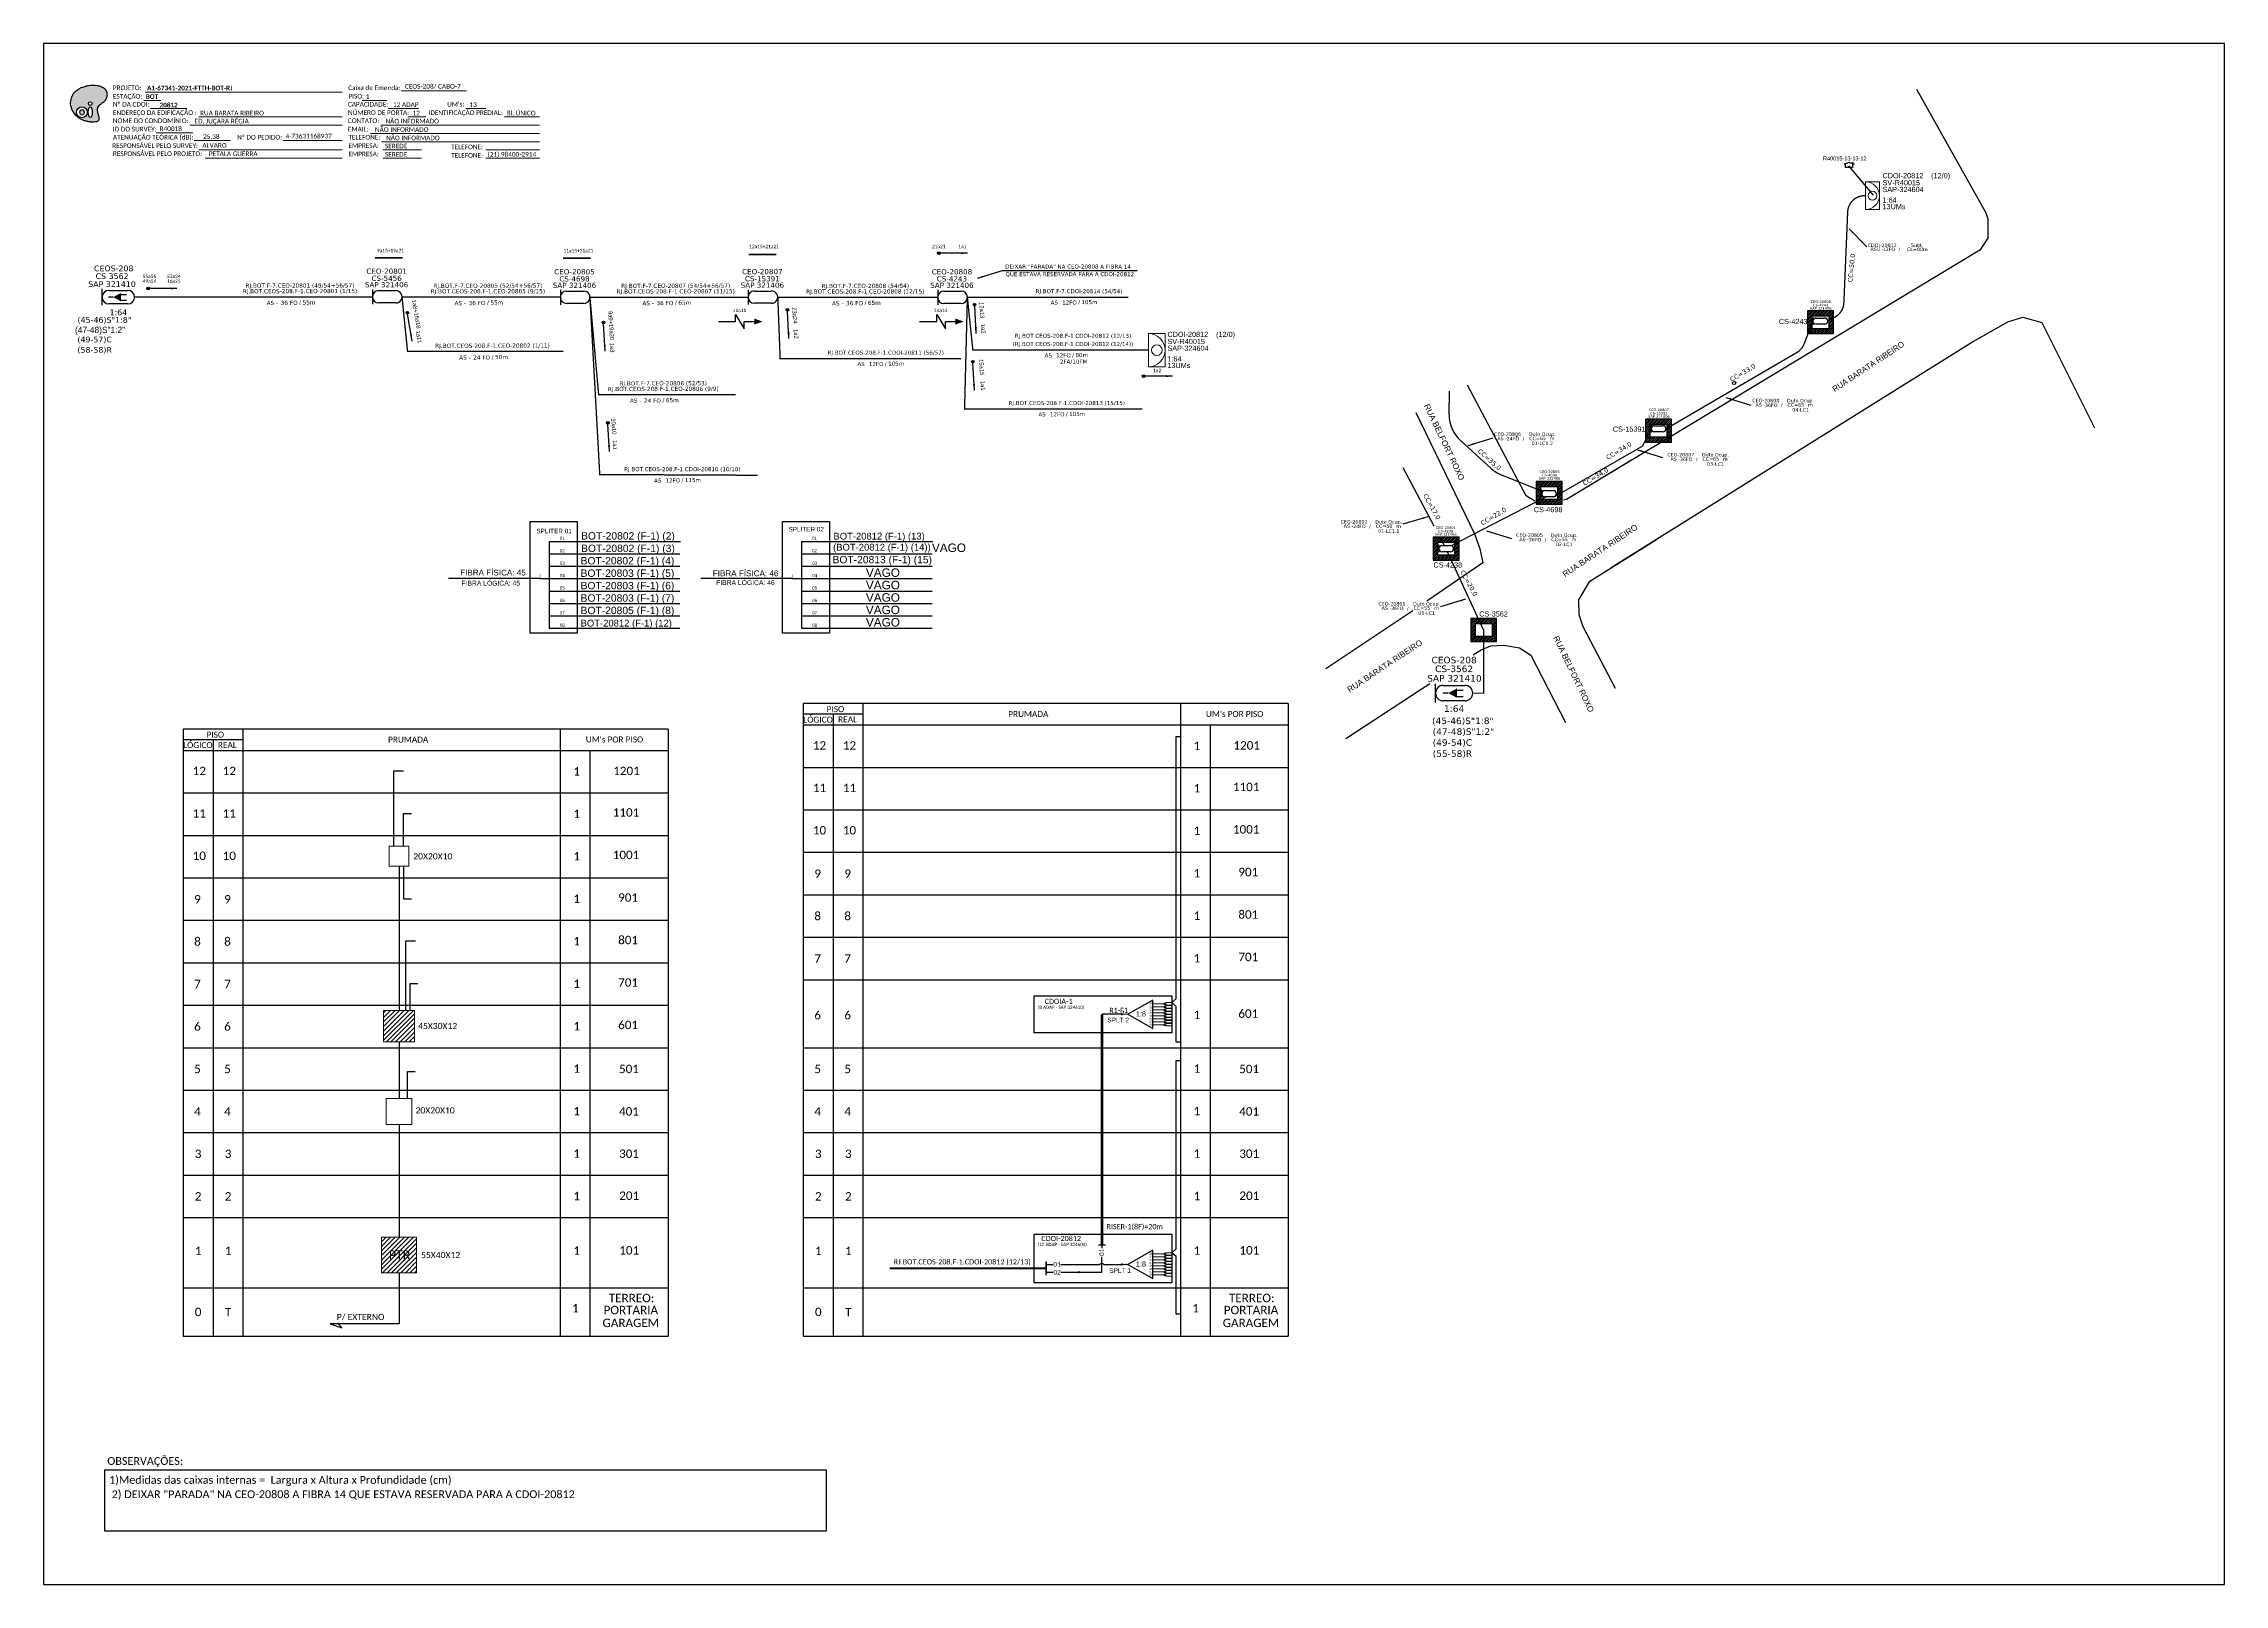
# Paper-space layout 'CDOI-20812' of a CAD drawing. Extents: x 521 to 1362, y -93 to 501.
# The model-space entities are those that its viewports show. They can reach past a viewport. Long polylines and large blocks are cut down to what shows.
import ezdxf
from ezdxf.enums import TextEntityAlignment as Align

# ---------------------------------------------------------------- set-up
doc = ezdxf.new("R2010")
doc.units = 0
for name, color, linetype in [('10.0-Cartográfico', 4, 'Continuous'), ('10.1-Caixas Subterrâneas', 5, 'Continuous'), ('10.3-Nome das Ruas', 252, 'Continuous'), ('20.4-CEOS', 1, 'Continuous'), ('20.5-CEO', 1, 'Continuous'), ('CAP a instalar', 1, 'Continuous'), ('CAP_A_INSTALAR', 1, 'Continuous'), ('celulas gpon', 7, 'Continuous'), ('CEO', 1, 'Continuous'), ('Drop', 140, 'Continuous'), ('label_cabos', 7, 'Continuous'), ('Legenda', 1, 'Continuous'), ('SETA', 7, 'Continuous'), ('Seta indicação do cabo', 7, 'Continuous'), ('surveys', 7, 'Continuous'), ('surveys legendas', 7, 'Continuous'), ('UNIFILAR', 7, 'Continuous')]:
    doc.layers.add(name, color=color, linetype=linetype)
for name, color, linetype, lineweight in [("20.0-LEGENDA DOS CDO'S", 1, 'Continuous', 0), ('20.1-CDO_INTERIOR', 1, 'Continuous', 0), ('40.1-ETIQUETAS', 1, 'Continuous', 20)]:
    doc.layers.add(name, color=color, linetype=linetype, lineweight=lineweight)
doc.layers.add('EXTRA', color=50, linetype='Continuous', plot=False)
doc.styles.add('ARIAL', font='arial.ttf')
doc.styles.add('MtXpl_Calibri', font='calibri.ttf')
doc.styles.add('siredit', font='verdana.ttf')
doc.styles.add('WMF-Calibri0', font='calibri.ttf')
doc.styles.add('WMF-Calibri1', font='calibrib.ttf')
doc.linetypes.add('FENCELINE1', pattern='A,0.25,-0.1,[133,ltypeshp.shx,S=0.1,R=0,X=-0.1,Y=0],-0.1,1', length=1.45)
doc.dimstyles.new('CC', dxfattribs={"dimtxt": 0.8, "dimasz": 2, "dimexe": 0.18, "dimexo": 0.0625, "dimgap": 0.09, "dimtad": 0, "dimdec": 0, "dimrnd": 1, "dimzin": 0, "dimdsep": 46, "dimtxsty": 'siredit', "dimblk": 'NONE', "dimcen": 0, "dimse1": 1, "dimse2": 1, "dimsd1": 1, "dimsd2": 1, "dimclrt": 7, "dimadec": 0, "dimazin": 0, "dimtfac": 1, "dimtdec": 0, "dimtofl": 0, "dimtmove": 0, "dimatfit": 3, "dimfxl": 0, "dimtolj": 1, "dimtzin": 0, "dimarcsym": 0})

# ---------------------------------------------------------------- blocks, each defined once
blk = doc.blocks.new('OI')
h = blk.add_hatch(color=40)
edge = h.paths.add_edge_path()
edge.add_spline(control_points=[(4.35, -0.67), (3.92, -0.99), (3.26, -1.5), (2.81, -2.59), (2.9, -3.5), (3.06, -4.27), (3.31, -4.85), (3.37, -5.39), (3.4, -5.88), (3.2, -6.4), (2.54, -6.61), (1.65, -6.63), (0.55, -6.67), (-0.56, -6.42), (-1.61, -6.14), (-2.77, -5.61), (-3.92, -4.77), (-4.89, -3.7), (-5.34, -2.65), (-5.6, -1.94), (-5.85, -0.96), (-5.71, 0.47), (-5.1, 2.02), (-4.14, 3.02), (-3.3, 3.61), (-2.37, 4.16), (-1.36, 4.44), (-0.56, 4.7), (0.79, 4.85), (2.24, 4.97), (3.79, 4.57), (4.67, 4.21), (5.44, 3.65), (5.76, 2.99), (6.03, 2.21), (6.01, 1.46), (5.72, 0.64), (5.31, 0.08), (4.88, -0.38), (4.51, -0.55), (4.35, -0.67)], knot_values=[0, 0, 0, 0, 1.60434, 2.417191, 3.427595, 4.282808, 4.776746, 5.304182, 5.888771, 6.258406, 6.858137, 7.79129, 8.986195, 10.124242, 11.187857, 12.242908, 13.953784, 15.414161, 16.515391, 17.349188, 17.675853, 19.552021, 21.515531, 22.568638, 23.63245, 24.621084, 25.782718, 26.745347, 27.142653, 29.870543, 31.004649, 31.921532, 32.709589, 33.801391, 34.042471, 35.192333, 35.971461, 36.628871, 37.254359, 37.836911, 37.836911, 37.836911, 37.836911], degree=3, periodic=0)
h.paths.add_polyline_path([(1.13, -0.87, -1), (-0.04, -0.87, -1)], flags=16)
edge = h.paths.add_edge_path(flags=16)
edge.add_ellipse((0.56, -3.59), major_axis=(-0.02, 1.71), ratio=0.361305, start_angle=0, end_angle=360)
h.paths.add_polyline_path([(-0.36, -3.62, -1), (-3.8, -3.62, -1)], flags=16)
edge = h.paths.add_edge_path(flags=0)
edge.add_ellipse((-2.08, -3.62), major_axis=(0, 0.885), ratio=0.758294, start_angle=0, end_angle=360)
at = {"color": 40}
for centre, radius in [((-2.08, -3.62), 1.72), ((0.54, -0.87), 0.587)]:
    blk.add_circle(centre, radius, dxfattribs=at)
blk.add_ellipse((-2.08, -3.62), major_axis=(0, 0.885), ratio=0.758294, start_param=-3.141592653589792, end_param=3.141592653589792, dxfattribs=at)
blk.add_ellipse((0.56, -3.59), major_axis=(-0.02, 1.71), ratio=0.361305, dxfattribs=at)
at = {"color": 40, "start_tangent": (-0.800898, -0.598801), "end_tangent": (-0.800898, -0.598801)}
blk.add_spline([(4.35, -0.67), (3.2, -1.78), (2.9, -2.54), (2.92, -3.55), (3.12, -4.38), (3.28, -4.85), (3.37, -5.37), (3.35, -5.95), (3.2, -6.29), (2.66, -6.55), (1.73, -6.63), (0.54, -6.62), (-0.58, -6.41), (-1.6, -6.11), (-2.56, -5.67), (-3.95, -4.67), (-4.89, -3.56), (-5.37, -2.56), (-5.64, -1.78), (-5.72, -1.46), (-5.63, 0.42), (-4.84, 2.22), (-4.13, 2.99), (-3.27, 3.62), (-2.4, 4.09), (-1.3, 4.47), (-0.37, 4.72), (0.02, 4.77), (2.75, 4.8), (3.85, 4.53), (4.69, 4.16), (5.31, 3.68), (5.85, 2.73), (5.93, 2.5), (5.94, 1.35), (5.67, 0.62), (5.29, 0.08), (4.84, -0.36), (4.35, -0.67)], degree=3, dxfattribs=at)
blk = doc.blocks.new('*X98')
at = {"color": 0, "linetype": 'Continuous'}
for p, q in [((-1.25, 0.34099), (-0.49099, 1.1)), ((-1.25, 0.517767), (-0.667767, 1.1)), ((-1.25, 0.694544), (-0.844544, 1.1)), ((-1.25, 0.87132), (-1.02132, 1.1)), ((-1.25, 1.048097), (-1.198097, 1.1)), ((-1.25, 0.164214), (-0.8035, 0.610714)), ((-1.25, -0.012563), (-0.8035, 0.433937)), ((-1.25, -0.18934), (-0.8035, 0.25716)), ((-1.25, -0.366117), (-0.8035, 0.080383)), ((-0.789214, 0.625), (-0.314214, 1.1)), ((-0.612437, 0.625), (-0.137437, 1.1)), ((-0.43566, 0.625), (0.03934, 1.1)), ((-0.258883, 0.625), (0.216117, 1.1)), ((-0.082107, 0.625), (0.392893, 1.1)), ((0.09467, 0.625), (0.56967, 1.1)), ((0.271447, 0.625), (0.746447, 1.1)), ((0.448223, 0.625), (0.923223, 1.1)), ((0.625, 0.625), (1.1, 1.1)), ((0.801777, 0.625), (1.25, 1.073223)), ((0.8035, 0.449947), (1.25, 0.896447)), ((0.8035, 0.27317), (1.25, 0.71967)), ((0.8035, 0.096393), (1.25, 0.542893)), ((0.8035, -0.080383), (1.25, 0.366117)), ((0.8035, -0.25716), (1.25, 0.18934)), ((0.8035, -0.433937), (1.25, 0.012563)), ((-1.25, -0.542893), (-0.8035, -0.096393)), ((-1.25, -0.71967), (-0.8035, -0.27317)), ((-1.25, -0.896447), (-0.8035, -0.449947)), ((-1.25, -1.073223), (-0.801777, -0.625)), ((-1.1, -1.1), (-0.625, -0.625)), ((-0.923223, -1.1), (-0.448223, -0.625)), ((-0.746447, -1.1), (-0.271447, -0.625)), ((-0.56967, -1.1), (-0.09467, -0.625)), ((-0.392893, -1.1), (0.082107, -0.625)), ((-0.216117, -1.1), (0.258883, -0.625)), ((-0.03934, -1.1), (0.43566, -0.625)), ((0.137437, -1.1), (0.612437, -0.625)), ((0.314214, -1.1), (0.789214, -0.625)), ((0.49099, -1.1), (1.25, -0.34099)), ((0.667767, -1.1), (1.25, -0.517767)), ((0.8035, -0.610714), (1.25, -0.164214)), ((0.844544, -1.1), (1.25, -0.694544)), ((1.02132, -1.1), (1.25, -0.87132)), ((1.198097, -1.1), (1.25, -1.048097))]:
    blk.add_line(p, q, dxfattribs=at)
blk = doc.blocks.new('_None')
blk = doc.blocks.new('Inst CB DT OCUP CFOA-SM-AS-80-TS-24')
at = {"layer": 'label_cabos', "color": 0, "style": 'siredit'}
for tag, flags, p in [('ID_ATIVIDADE', 3, (1.31, 2.67)), ('FATOR', 1, (11.56, 2.55))]:
    blk.add_attdef(tag, text='', height=1, rotation=359.69001, dxfattribs=dict(at, flags=flags)).set_placement(p, align=Align.MIDDLE_CENTER)
for tag, p in [('TIPO_CABO', (1.76, 0)), ('DESTINO_CABO', (3.13, 1.26)), ('CABO', (4.69, -0.05)), ('/', (7.71, -0.05)), ('LANCE', (10.91, 0)), ('TIPO_CABO', (13.11, 1.24)), ('UND', (15.96, 0)), ('FID', (13.15, -1.41))]:
    blk.add_attdef(tag, text='', height=1, rotation=359.69001, dxfattribs=at).set_placement(p, align=Align.MIDDLE_CENTER)
blk.add_attdef('QTDE', (12.43, -0.47), '', height=1, rotation=359.69001, dxfattribs=at)
blk = doc.blocks.new('Inst CB DT OCUP CFOA-SM-AS-80-TS-36')
at = {"layer": 'label_cabos', "color": 0, "style": 'siredit'}
for tag, flags, p in [('ID_ATIVIDADE', 3, (1.31, 2.67)), ('FATOR', 1, (11.56, 2.55))]:
    blk.add_attdef(tag, text='', height=1, rotation=359.69001, dxfattribs=dict(at, flags=flags)).set_placement(p, align=Align.MIDDLE_CENTER)
for tag, p in [('TIPO_CABO', (1.76, 0)), ('DESTINO_CABO', (3.13, 1.26)), ('CABO', (4.69, -0.05)), ('/', (7.71, -0.05)), ('LANCE', (10.91, 0)), ('TIPO_CABO', (13.11, 1.24)), ('UND', (15.96, 0)), ('FID', (13.15, -1.41))]:
    blk.add_attdef(tag, text='', height=1, rotation=359.69001, dxfattribs=at).set_placement(p, align=Align.MIDDLE_CENTER)
blk.add_attdef('QTDE', (12.43, -0.47), '', height=1, rotation=359.69001, dxfattribs=at)
blk = doc.blocks.new('*U100')
at = {"layer": '20.4-CEOS', "color": 7, "style": 'siredit'}
for tag, p in [('FIBRAS_SPLITTER', (0, 0)), ('FIBRAS_TOP_C', (0, -4.13)), ('RESERVA_FINAIS', (0, -5.46))]:
    blk.add_attdef(tag, p, '', height=1.01, dxfattribs=at)
for tag, p, flags in [('ID_ATIVIDADE', (0, -6.77), 3), ('QTDE', (0, -9.4), 1), ('FATOR', (0, -8.09), 1), ('FID', (0, -10.71), 1)]:
    blk.add_attdef(tag, p, '', height=1.01, dxfattribs=dict(at, flags=flags))
blk = doc.blocks.new('*U99')
at = {"layer": '20.4-CEOS', "color": 7, "style": 'siredit'}
blk.add_attdef('FIBRAS_SPLITTER', (0, 0), '', height=1.01, dxfattribs=at)
for tag, p, flags in [('QTDE', (0, -4.11), 1), ('ID_ATIVIDADE', (0, -1.48), 3), ('FATOR', (0, -2.79), 1), ('FID', (0, -5.42), 1)]:
    blk.add_attdef(tag, p, '', height=1.01, dxfattribs=dict(at, flags=flags))
blk = doc.blocks.new('SURVEY_SURVEY')
for p, q in [((0, 0.0000127), (-0.0000126, 0.000009)), ((-0.0000126, 0.000009), (-0.0000086, 0.000009)), ((-0.0000086, 0), (-0.0000086, 0.000009)), ((0.0000086, 0), (-0.0000086, 0)), ((0, 0.0000127), (0.0000126, 0.000009)), ((0.0000084, 0.0000132), (0.0000098, 0.0000132)), ((0.0000084, 0.0000103), (0.0000084, 0.0000132)), ((0.0000126, 0.000009), (0.0000086, 0.000009)), ((0.0000086, 0.000009), (0.0000086, 0)), ((0.0000098, 0.0000132), (0.0000098, 0.0000099))]:
    blk.add_line(p, q)
blk = doc.blocks.new('DV')
at = {"linetype": 'Continuous'}
blk.add_circle((0, 0), 0.00000275, dxfattribs=at)
blk = doc.blocks.new('LEGENDA DOS CABOS')
at = {"layer": 'EXTRA', "color": 0, "style": 'siredit'}
for tag, p in [('ID', (4.6, 0.97)), ('XX', (9.03, 0.97))]:
    blk.add_attdef(tag, text='', height=0.48, rotation=359.69001, dxfattribs=at).set_placement(p, align=Align.MIDDLE_CENTER)
at = {"layer": 'Legenda', "color": 0, "style": 'siredit'}
for tag, p in [('TIPO_CABO', (1.31, 0)), ('CABO', (4.69, -0.05)), ('/', (6.81, -0.05)), ('METROS', (10.03, -0.05))]:
    blk.add_attdef(tag, text='', height=0.8, rotation=359.69001, dxfattribs=at).set_placement(p, align=Align.MIDDLE_CENTER)
blk = doc.blocks.new('ETIQUETA_RS5F')
at = {"layer": '40.1-ETIQUETAS', "color": 0, "style": 'siredit'}
blk.add_text('/', height=1.5, dxfattribs=at).set_placement((1.58, -1.95), align=Align.MIDDLE_RIGHT)
for tag, p in [('ETIQUETA_R_SECUNDARIA', (1.21, 2.1)), ('ETIQUETA_R_PRIMARIA', (1.21, 4.1)), ('F_ATIVAS/F_MORTAS', (1.14, -4.24))]:
    blk.add_attdef(tag, text='', height=1.5, dxfattribs=at).set_placement(p, align=Align.MIDDLE_CENTER)
for tag, p in [('TIPO_CABO', (-6.58, -2.12)), ('CAP_CABO', (0.4, -2.09))]:
    blk.add_attdef(tag, text='', height=1.5, dxfattribs=at).set_placement(p, align=Align.MIDDLE_RIGHT)
for tag, p in [('FUSÃO_1', (0.85, -8.39)), ('FUSÃO_2', (0.85, -10.6)), ('FUSÃO_3', (0.85, -12.93)), ('FUSÃO_4', (0.85, -15.14)), ('FUSÃO_5', (0.85, -17.16))]:
    blk.add_attdef(tag, text='', height=1.5, dxfattribs=at).set_placement(p, align=Align.CENTER)
blk.add_attdef('METROS', text='', height=1.5, dxfattribs=at).set_placement((2.14, -1.95), align=Align.MIDDLE_LEFT)
blk = doc.blocks.new('CEO_CT_DRT')
at = {"layer": 'CEO', "color": 0}
for p, q in [((-1.56, 1.26), (1.8, 1.26)), ((1.8, -1.13), (-1.56, -1.13))]:
    blk.add_line(p, q, dxfattribs=at)
blk.add_lwpolyline([(-2.75, 1.51), (-2.75, -1.38)], dxfattribs=at)
for centre, start, end in [((-1.56, 0.07), 90, 270), ((1.8, 0.07), 270, 90)]:
    blk.add_arc(centre, 1.2, start, end, dxfattribs=at)
at = {"layer": 'CEO', "color": 7, "style": 'siredit'}
for tag, p in [('CEO_Nº', (0.12, 5.61)), ('LOCAL', (0.12, 4.23)), ('SAP', (0.12, 2.97)), ('FIBRAS_RESERVA', (0.12, -1.94))]:
    blk.add_attdef(tag, text='', height=1.01, dxfattribs=at).set_placement(p, align=Align.TOP_CENTER)
blk = doc.blocks.new('CEOS_RP_CT_DRT')
at = {"layer": '20.4-CEOS', "color": 0}
for p, q in [((-4.54, 1.19), (-1.19, 1.19)), ((-1.19, -1.19), (-4.54, -1.19))]:
    blk.add_line(p, q, dxfattribs=at)
for points in [[(-5.73, -1.43), (-5.73, 1.44)], [(-3.79, 0), (-4.59, 0)], [(-2.47, 0.48), (-1.45, 0.48)], [(-2.47, -0.52), (-1.45, -0.52)]]:
    blk.add_lwpolyline(points, dxfattribs=at)
blk.add_lwpolyline([(-3.79, 0, 0, 1.47, 0), (-2.41, 0, 1.47, 1.47, 0)], format="xyseb", dxfattribs=at)
for centre, start, end in [((-4.54, 0), 90, 270), ((-1.19, 0), 270, 90)]:
    blk.add_arc(centre, 1.19, start, end, dxfattribs=at)
at = {"layer": '20.4-CEOS', "color": 7, "style": 'siredit'}
for tag, p in [('Nº_DA_CEOS', (-2.86, 5.6)), ('LOCAL', (-2.86, 4.24)), ('SAP', (-2.86, 2.78)), ('RACIO_SPLITAGEM', (-2.86, -1.88)), ('FIBRAS_SPLITTER', (-2.86, -3.58)), ('RESERVA_FINAIS', (-2.86, -6.39)), ('FIBRAS_TOP_C', (-2.86, -5.08))]:
    blk.add_attdef(tag, text='', height=1.01, dxfattribs=at).set_placement(p, align=Align.TOP_CENTER)
blk = doc.blocks.new('SPLT_1-8_SC-APC')
at = {"color": 1, "lineweight": 0}
blk.add_lwpolyline([(-17.04, -7.55), (-19.26, -7.55)], dxfattribs=at)
at = {"color": 1}
blk.add_lwpolyline([(-7.37, -2.1), (-17.04, -7.55), (-7.37, -13), (-7.37, -2.1)], dxfattribs=at)
at = {"color": 3, "lineweight": 0}
for points in [[(-2.99, -3.51), (-7.37, -3.51)], [(-7.37, -4.66), (-2.99, -4.66)], [(-7.37, -5.82), (-2.99, -5.82)], [(-7.37, -6.97), (-2.99, -6.97)], [(-7.37, -8.12), (-2.99, -8.12)], [(-2.41, -3.02), (-2.41, -4)], [(-2.41, -3.02), (0, -3.02)], [(-2.41, -4), (0, -4)], [(-2.41, -4.17), (-2.41, -5.16)], [(-2.41, -4.17), (0, -4.17)], [(-2.41, -5.16), (0, -5.16)], [(-2.41, -5.32), (-2.41, -6.31)], [(-2.41, -5.32), (0, -5.32)], [(-2.41, -6.31), (0, -6.31)], [(-2.41, -6.48), (-2.41, -7.46)], [(-2.41, -6.48), (0, -6.48)], [(-2.41, -7.46), (0, -7.46)], [(-2.41, -7.63), (-2.41, -8.62)], [(-2.41, -7.63), (0, -7.63)], [(-7.37, -9.28), (-2.99, -9.28)], [(-7.37, -10.43), (-2.99, -10.43)], [(-7.37, -11.58), (-2.99, -11.58)], [(-2.41, -8.62), (0, -8.62)], [(-2.41, -8.78), (-2.41, -9.77)], [(-2.41, -8.78), (0, -8.78)], [(-2.41, -9.77), (0, -9.77)], [(-2.41, -9.94), (-2.41, -10.92)], [(-2.41, -9.94), (0, -9.94)], [(-2.41, -10.92), (0, -10.92)], [(-2.41, -11.09), (-2.41, -12.08)], [(-2.41, -11.09), (0, -11.09)], [(-2.41, -12.08), (0, -12.08)]]:
    blk.add_lwpolyline(points, dxfattribs=at)
for points in [[(-2.99, -3.22), (-2.41, -3.22), (-2.41, -3.8), (-2.99, -3.8)], [(-2.99, -4.38), (-2.41, -4.38), (-2.41, -4.95), (-2.99, -4.95)], [(-2.99, -5.53), (-2.41, -5.53), (-2.41, -6.1), (-2.99, -6.1)], [(-2.99, -6.68), (-2.41, -6.68), (-2.41, -7.26), (-2.99, -7.26)], [(-2.99, -7.84), (-2.41, -7.84), (-2.41, -8.41), (-2.99, -8.41)], [(-2.99, -8.99), (-2.41, -8.99), (-2.41, -9.56), (-2.99, -9.56)], [(-2.99, -10.14), (-2.41, -10.14), (-2.41, -10.72), (-2.99, -10.72)], [(-2.99, -11.3), (-2.41, -11.3), (-2.41, -11.87), (-2.99, -11.87)]]:
    blk.add_lwpolyline(points, close=True, dxfattribs=at)
at = {"color": 1, "style": 'ARIAL'}
for s, height, p in [('1:8', 2, (-13.91, -8.4)), ('S1', 0.75, (-8.74, -3.78)), ('S2', 0.75, (-8.74, -4.97)), ('S3', 0.75, (-8.74, -6.18)), ('S4', 0.75, (-8.74, -7.36)), ('S5', 0.75, (-8.74, -8.57)), ('S6', 0.75, (-8.74, -9.69)), ('S7', 0.75, (-8.74, -10.78)), ('S8', 0.75, (-8.74, -11.9))]:
    blk.add_text(s, height=height, dxfattribs=at).set_placement(p)
blk = doc.blocks.new('SPLITTER_')
blk.add_point((0, 0))
at = {"style": 'ARIAL', "flags": 4}
blk.add_attdef('SPLT', (0, -3.26), '', height=1.5, dxfattribs=at)
blk = doc.blocks.new('SPLITTER FUTURO')
blk.add_point((0, 0))
at = {"style": 'ARIAL', "text_generation_flag": 6, "flags": 4}
for tag, p, height in [('SPLT', (-6.22, -4.1), 1.5), ('INSTAL.', (-6.25, -6.09), 1.25)]:
    blk.add_attdef(tag, p, '', height=height, rotation=180, dxfattribs=at)
blk = doc.blocks.new('SETA 2')
at = {"layer": 'Seta indicação do cabo'}
h = blk.add_hatch(color=256, dxfattribs=at)
h.dxf.hatch_style = 1
h.paths.add_polyline_path([(348.97, 271.65, 1), (348.85, 271.65, 1)])
blk.add_circle((348.91, 271.65), 0.0626, dxfattribs=at)
blk.add_leader([(350.28, 271.65), (348.97, 271.65)], dimstyle='CC', override={"dimasz": 0.3}, dxfattribs=at)

msp = doc.modelspace()

# ---------------------------------------------------------------- hatches: boundary and pattern name
h = msp.add_hatch()
h.set_pattern_fill('ANSI31', color=1, scale=10, style=0)
h.set_pattern_definition([(45, (-488.7802, -175.1719), (-0.8838835, 0.8838835), [])])
h.paths.add_polyline_path([(139.23, 222.55), (127.23, 222.55), (127.23, 210.38), (139.23, 210.38)])
h.paths.add_polyline_path([(134.72, 213.14), (134.72, 218.29)], flags=16)
h = msp.add_hatch(color=3)
h.dxf.hatch_style = 1
edge = h.paths.add_edge_path()
edge.add_arc((412.06, 221.06), 0.242, 0, 360)
h = msp.add_hatch()
h.set_pattern_fill('ANSI31', color=1, scale=10, style=0)
h.set_pattern_definition([(45, (-485.1659, -262.6102), (-0.8838835, 0.8838835), [])])
h.paths.add_polyline_path([(126.45, 121.35), (140.02, 121.35), (140.02, 135.11), (126.45, 135.11)])
h.paths.add_polyline_path([(128.46, 125.71), (138.54, 125.71), (138.54, 130.86), (128.46, 130.86)], flags=24)
h = msp.add_hatch(color=3)
h.dxf.hatch_style = 1
edge = h.paths.add_edge_path()
edge.add_arc((395.4, 121.57), 0.256, 0, 360)
h = msp.add_hatch(color=3)
h.dxf.hatch_style = 1
edge = h.paths.add_edge_path()
edge.add_arc((412.03, 124.61), 0.256, 0, 360)

# ---------------------------------------------------------------- linework, layer by layer
for p, q in [((837.17, 595.26), (-3.83, 595.26)), ((-3.83, 595.26), (-3.83, 1.26)), ((837.17, 1.26), (837.17, 595.26)), ((476.13, 340.84), (476.13, 96.92)), ((236.97, 331), (236.97, 96.92)), ((-3.83, 1.26), (837.17, 1.26))]:
    msp.add_line(p, q)
at = {"color": 0, "linetype": 'Continuous'}
for p, q in [((573.55, 424.55), (573.55, 424.55)), ((533.89, 403.09), (533.89, 403.09))]:
    msp.add_line(p, q, dxfattribs=at)
at = {"color": 5}
msp.add_line((412.06, 221.06), (404.33, 221.06), dxfattribs=at)
at = {"color": 1}
msp.add_line((382.83, 125.54), (382.83, 120.95), dxfattribs=at)
at = {"color": 7, "lineweight": 0}
for points in [[(34.76, 573.3), (41.31, 573.3)], [(35.28, 576.58), (111.25, 576.58)], [(119.05, 573.34), (128.53, 573.34)], [(134.09, 577.07), (159.22, 577.07)], [(37.42, 570.23), (51.37, 570.23)], [(52.58, 563.88), (111.25, 563.88)], [(55.99, 566.99), (111.25, 566.99)], [(126.21, 563.88), (187.44, 563.88)], [(129.1, 570.23), (140.71, 570.23)], [(136.68, 566.99), (143.62, 566.99)], [(159.04, 570.23), (166.7, 570.23)], [(173.85, 566.99), (187.41, 566.99)], [(39.74, 560.82), (53.69, 560.82)], [(54.28, 557.85), (68.22, 557.85)], [(88.51, 557.85), (111.27, 557.85)], [(122.17, 560.64), (187.44, 560.64)], [(126.46, 557.41), (187.44, 557.41)], [(55.99, 554.29), (111.25, 554.29)], [(58.48, 551.06), (111.25, 551.06)], [(127.07, 554.29), (141.86, 554.29)], [(127.07, 551.06), (141.86, 551.06)], [(166.67, 554.29), (187.44, 554.29)], [(166.67, 551.06), (187.44, 551.06)]]:
    msp.add_lwpolyline(points, dxfattribs=at)
at = {"color": 7}
for points in [[(262.98, 488.07), (262.98, 490.89), (266.34, 485.27), (266.34, 488.07)], [(340.57, 488.07), (340.57, 490.89), (343.93, 485.27), (343.93, 488.07)]]:
    msp.add_lwpolyline(points, dxfattribs=at)
for points in [[(183.79, 411.08), (201.93, 411.08), (201.93, 367.96), (183.79, 367.96)], [(281.1, 411.08), (299.24, 411.08), (299.24, 367.96), (281.1, 367.96)]]:
    msp.add_lwpolyline(points, close=True, dxfattribs=at)
at = {"color": 0}
for points in [[(476.13, 340.84), (289.13, 340.84)], [(312.27, 336.72), (289.13, 336.72)], [(236.97, 331), (49.96, 331)], [(73.11, 326.89), (49.96, 326.89)]]:
    msp.add_lwpolyline(points, dxfattribs=at)
for points in [[(289.13, 340.84), (289.13, 96.92), (476.13, 96.92)], [(300.7, 336.72), (300.7, 96.92)], [(312.27, 96.92), (312.27, 340.84)], [(434.54, 340.84), (434.54, 96.92)], [(49.96, 331), (49.96, 96.92), (236.97, 96.92)], [(73.11, 96.92), (73.11, 331)], [(195.38, 331), (195.38, 96.92)], [(289.13, 332.61), (476.13, 332.61)], [(446.12, 96.92), (446.12, 332.61)], [(49.96, 322.78), (236.97, 322.78)], [(61.54, 326.89), (61.54, 96.92)], [(206.95, 96.92), (206.95, 322.78)], [(289.13, 316.24), (476.13, 316.24)], [(49.96, 306.4), (236.97, 306.4)], [(289.13, 299.87), (476.13, 299.87)], [(49.96, 290.03), (236.97, 290.03)], [(289.13, 283.5), (476.13, 283.5)], [(49.96, 273.66), (236.97, 273.66)], [(289.13, 267.12), (476.13, 267.12)], [(49.96, 257.29), (236.97, 257.29)], [(289.13, 250.75), (476.13, 250.75)], [(49.96, 240.92), (236.97, 240.92)], [(289.13, 234.38), (476.13, 234.38)], [(49.96, 224.54), (236.97, 224.54)], [(49.96, 208.17), (236.97, 208.17)], [(289.13, 208.17), (476.13, 208.17)], [(49.96, 191.8), (236.97, 191.8)], [(289.13, 191.8), (476.13, 191.8)], [(49.96, 175.43), (236.97, 175.43)], [(289.13, 175.43), (476.13, 175.43)], [(49.96, 159.06), (236.97, 159.06)], [(289.13, 159.06), (476.13, 159.06)], [(49.96, 142.69), (236.97, 142.69)], [(289.13, 142.69), (476.13, 142.69)], [(49.96, 115.58), (236.97, 115.58)], [(289.13, 115.58), (476.13, 115.58)]]:
    msp.add_lwpolyline(points)
at = {"color": 3}
for points in [[(434.54, 210.23), (432.89, 210.23), (432.89, 224.08), (431.32, 225.59), (432.89, 227.1), (432.89, 328.14), (434.54, 328.14)], [(131.29, 285.86), (131.29, 314.86), (135, 314.86)], [(135, 285.86), (135, 298.44), (137.98, 298.44)], [(133.24, 278.09), (133.24, 222.55)], [(135, 278.09), (135, 265.51), (137.98, 265.51)], [(135.81, 222.55), (135.81, 249.37), (139.52, 249.37)], [(137.52, 222.55), (137.52, 232.95), (140.5, 232.95)], [(133.23, 210.38), (133.24, 188.64)], [(434.54, 105.47), (432.89, 105.47), (432.89, 127.63), (431.32, 129.14), (432.89, 130.65), (432.89, 203.21), (434.54, 203.21)], [(136.49, 188.64), (136.49, 199.03), (139.46, 199.03)], [(133.24, 178.59), (133.24, 135.11)], [(382.83, 124.61), (385.42, 124.61)], [(388.5, 124.61), (397.78, 124.61)], [(397.78, 124.61), (403.51, 124.61)], [(405.07, 124.61), (412.03, 124.61)]]:
    msp.add_lwpolyline(points, dxfattribs=at)
at = {"lineweight": 0}
for points in [[(137.06, 285.86), (129.4, 285.86), (129.4, 278.09), (137.06, 278.09)], [(138.19, 188.64), (128.29, 188.64), (128.29, 178.59), (138.19, 178.59)]]:
    msp.add_lwpolyline(points, close=True, dxfattribs=at)
at = {"color": 1}
for points in [[(378.19, 228.22), (431.32, 228.22), (431.32, 213.9), (378.19, 213.9)], [(378.19, 136.21), (431.32, 136.21), (431.32, 117.55), (378.19, 117.55)]]:
    msp.add_lwpolyline(points, close=True, dxfattribs=at)
at = {"color": 1, "lineweight": 0}
for points in [[(127.23, 222.55), (139.23, 222.55), (139.23, 210.38), (127.23, 210.38)], [(126.45, 135.11), (140.02, 135.11), (140.02, 121.35), (126.45, 121.35)]]:
    msp.add_lwpolyline(points, close=True, dxfattribs=at)
at = {"color": 5, "const_width": 1}
msp.add_lwpolyline([(404.33, 221.06), (404.33, 139.04), (404.33, 139.04), (404.33, 132.17)], dxfattribs=at)
at = {"color": 5}
for points in [[(395.4, 121.57), (404.29, 121.58), (404.29, 127.49)], [(402.94, 132.17), (405.72, 132.17)], [(404.29, 132.17), (404.29, 130.85)]]:
    msp.add_lwpolyline(points, dxfattribs=at)
at = {"color": 1}
for points in [[(133.24, 121.35), (133.24, 101.69), (106.7, 101.69)], [(382.83, 120.49), (382.83, 125.7)], [(106.7, 101.69), (111.12, 100.1)], [(111.12, 100.1), (109.71, 101.93)]]:
    msp.add_lwpolyline(points, dxfattribs=at)
msp.add_lwpolyline([(322.47, 123.06, 0.8, 0.8, 0), (382.83, 123.09, 0.8, 0.8, 0)], format="xyseb", dxfattribs=at)
at = {"color": 2}
for points in [[(382.83, 121.57), (385.42, 121.57)], [(388.5, 121.57), (395.4, 121.57)]]:
    msp.add_lwpolyline(points, dxfattribs=at)
at = {"color": 0}
msp.add_lwpolyline([(19.73, 45.46), (297.98, 45.46), (297.98, 21.75), (19.73, 21.75)], close=True, dxfattribs=at)
at = {"color": 3}
for centre, radius in [((412.06, 221.06), 0.242), ((395.4, 121.57), 0.256), ((412.03, 124.61), 0.256)]:
    msp.add_circle(centre, radius, dxfattribs=at)
msp.add_arc((404.29, 123.86), 1.08, 43.74027, 136.25973, dxfattribs=at)
at = {"layer": '10.0-Cartográfico'}
for points in [[(718.37, 577.64), (745.05, 530.27), (745.88, 527.84), (745.93, 524.19), (745.98, 520.29), (742.88, 515.62), (583.52, 419.56)], [(600.65, 393.31), (739.39, 479.94), (753.61, 487.99), (759.39, 489.85), (766.78, 487.79), (787.14, 447.17)], [(571.22, 418.91), (567.89, 420.94), (545.32, 463.58)], [(525.36, 453.02), (547.98, 406.33), (550.09, 400.47), (551.18, 395.07), (529.64, 380.28)], [(564.11, 444), (564.27, 443.68)], [(608.51, 434.62), (583.52, 419.56), (582.27, 419.22)], [(592.41, 387.98), (618.17, 404.07)], [(602.39, 346.7), (589.93, 370.39), (588.32, 375.03), (588.24, 380.77), (592.41, 387.98)], [(524.19, 376.56), (490.67, 354.24)], [(547.46, 359.56), (550.49, 361.54), (554.25, 363.04), (559.29, 363.39), (565.3, 362.3), (569.75, 359.43), (583.11, 333.51)], [(498.38, 327.43), (530.71, 348.6)]]:
    msp.add_lwpolyline(points, dxfattribs=at)
at = {"layer": '10.1-Caixas Subterrâneas', "color": 30}
for p, q in [((676.39, 492.25), (676.39, 483.45)), ((686.4, 492.25), (676.39, 492.25)), ((678.18, 485.35), (678.18, 490.35)), ((678.18, 490.35), (684.61, 490.35)), ((684.61, 490.35), (684.61, 485.35)), ((686.4, 483.45), (686.4, 492.25)), ((676.39, 483.45), (686.4, 483.45)), ((684.61, 485.35), (678.18, 485.35)), ((613.93, 450.44), (613.93, 441.63)), ((623.93, 450.44), (613.93, 450.44)), ((615.71, 443.54), (615.71, 448.54)), ((615.71, 448.54), (622.15, 448.54)), ((622.15, 448.54), (622.15, 443.54)), ((623.93, 441.63), (623.93, 450.44)), ((613.93, 441.63), (623.93, 441.63)), ((622.15, 443.54), (615.71, 443.54)), ((571.76, 426.45), (571.76, 417.65)), ((581.77, 426.45), (571.76, 426.45)), ((573.55, 419.55), (573.55, 424.55)), ((573.55, 424.55), (579.98, 424.55)), ((579.98, 424.55), (579.98, 419.55)), ((581.77, 417.65), (581.77, 426.45)), ((571.76, 417.65), (581.77, 417.65)), ((579.98, 419.55), (573.55, 419.55)), ((532.1, 404.99), (532.1, 396.18)), ((542.1, 404.99), (532.1, 404.99)), ((542.1, 396.18), (542.1, 404.99)), ((532.1, 396.18), (542.1, 396.18)), ((533.89, 398.08), (533.89, 403.09)), ((533.89, 403.09), (540.32, 403.09)), ((540.32, 398.08), (533.89, 398.08)), ((540.32, 403.09), (540.32, 398.08)), ((546.52, 373.58), (546.52, 364.78)), ((556.52, 373.58), (546.52, 373.58)), ((548.3, 371.68), (548.3, 371.68)), ((548.3, 366.68), (548.3, 371.68)), ((548.3, 371.68), (554.74, 371.68)), ((554.74, 371.68), (554.74, 366.68)), ((556.52, 364.78), (556.52, 373.58)), ((546.52, 364.78), (556.52, 364.78)), ((554.74, 366.68), (548.3, 366.68))]:
    msp.add_line(p, q, dxfattribs=at)
at = {"layer": '20.1-CDO_INTERIOR', "lineweight": 18}
msp.add_lwpolyline([(704.11, 531.32), (704.12, 541.95), (698.8, 541.96), (698.79, 531.32)], close=True, dxfattribs=at)
at = {"layer": '20.1-CDO_INTERIOR', "color": 1, "lineweight": 18}
msp.add_lwpolyline([(428.65, 470.68), (428.65, 483.5), (422.24, 483.5), (422.24, 470.68)], close=True, dxfattribs=at)
at = {"layer": '20.1-CDO_INTERIOR', "lineweight": 18}
msp.add_circle((701.45, 536.64), 1.7, dxfattribs=at)
at = {"layer": '20.1-CDO_INTERIOR', "color": 1, "lineweight": 18}
msp.add_circle((425.45, 477.09), 2.05, dxfattribs=at)
at = {"layer": '20.1-CDO_INTERIOR', "lineweight": 18}
msp.add_arc((698.79, 536.64), 5.32, 269.97241, 89.97241, dxfattribs=at)
at = {"layer": '20.1-CDO_INTERIOR', "color": 1, "lineweight": 18}
msp.add_arc((422.24, 477.09), 6.41, 270, 90, dxfattribs=at)
at = {"layer": '20.4-CEOS', "color": 7}
for p, q in [((535.93, 347.86), (544.3, 347.86)), ((544.3, 341.89), (535.93, 341.89))]:
    msp.add_line(p, q, dxfattribs=at)
for points in [[(532.95, 341.28), (532.95, 348.47)], [(537.81, 344.87), (535.79, 344.87)], [(541.11, 346.06), (543.65, 346.06)], [(541.11, 343.57), (543.65, 343.57)]]:
    msp.add_lwpolyline(points, dxfattribs=at)
msp.add_lwpolyline([(537.81, 344.87, 0, 3.68, 0), (541.26, 344.87, 3.68, 3.68, 0)], format="xyseb", dxfattribs=at)
for centre, start, end in [((535.93, 344.87), 90, 270), ((544.3, 344.87), 270, 90)]:
    msp.add_arc(centre, 2.98, start, end, dxfattribs=at)
at = {"layer": '20.5-CEO', "color": 5}
for p, q in [((679.68, 489.45), (683.01, 489.45)), ((683.01, 487.08), (679.68, 487.08))]:
    msp.add_line(p, q, dxfattribs=at)
at = {"layer": '20.5-CEO', "color": 7}
for p, q in [((617.29, 447.96), (620.63, 447.96)), ((620.63, 445.58), (617.29, 445.58)), ((575.09, 422.93), (578.42, 422.93)), ((578.42, 420.55), (575.09, 420.55)), ((535.39, 401.77), (538.73, 401.77)), ((538.73, 399.39), (535.39, 399.39))]:
    msp.add_line(p, q, dxfattribs=at)
at = {"layer": '20.5-CEO', "color": 5}
msp.add_lwpolyline([(678.49, 489.7), (678.49, 486.83)], dxfattribs=at)
at = {"layer": '20.5-CEO', "color": 7}
for points in [[(616.11, 448.2), (616.11, 445.34)], [(573.9, 423.18), (573.9, 420.31)], [(534.2, 402.02), (534.2, 399.15)]]:
    msp.add_lwpolyline(points, dxfattribs=at)
at = {"layer": '20.5-CEO', "color": 5}
for centre, start, end in [((679.68, 488.27), 90, 270), ((683.01, 488.27), 270, 90)]:
    msp.add_arc(centre, 1.19, start, end, dxfattribs=at)
at = {"layer": '20.5-CEO', "color": 7}
for centre, start, end in [((617.29, 446.77), 90, 270), ((620.63, 446.77), 270, 90), ((575.09, 421.74), 90, 270), ((578.42, 421.74), 270, 90), ((535.39, 400.58), 90, 270), ((538.73, 400.58), 270, 90)]:
    msp.add_arc(centre, 1.19, start, end, dxfattribs=at)
at = {"layer": 'CAP a instalar', "color": 1, "linetype": 'FENCELINE1', "ltscale": 5, "const_width": 0.513}
msp.add_lwpolyline([(684.2, 488.27), (687.08, 489.89, 0.259876), (690.42, 495.32), (691.89, 530.36, -0.40112), (698.42, 536.64), (698.79, 536.64)], format="xyb", dxfattribs=at)
at = {"layer": 'CAP a instalar', "color": 7, "linetype": 'FENCELINE1', "ltscale": 5, "const_width": 0.513}
for points in [[(31.26, 497.52), (31.26, 497.52), (60.23, 497.52)], [(60.23, 497.52), (122.98, 497.52)], [(134.39, 497.52), (195.43, 497.52)], [(134.39, 497.52), (136.51, 476.67), (196.59, 476.67)], [(206.85, 497.5), (267.89, 497.43)], [(263.06, 459.9), (210.21, 459.9), (206.85, 497.45)], [(279.3, 497.51), (336.81, 497.51), (341, 497.51)], [(352.41, 497.5), (414.53, 497.46)]]:
    msp.add_lwpolyline(points, dxfattribs=at)
at = {"layer": 'CAP a instalar', "ltscale": 30, "const_width": 0.405}
msp.add_lwpolyline([(31.26, 497.52), (31.26, 497.52)], dxfattribs=at)
at = {"layer": 'CAP a instalar', "color": 8, "linetype": 'FENCELINE1', "ltscale": 5, "const_width": 0.513}
for points in [[(271.58, 428.85), (210.64, 429.13), (206.85, 497.45)], [(350, 473.77), (280.21, 473.77), (279.3, 497.51)], [(419.82, 454.34), (351.33, 454.34), (352.41, 497.45)]]:
    msp.add_lwpolyline(points, dxfattribs=at)
at = {"layer": 'CAP a instalar', "color": 1, "linetype": 'FENCELINE1', "ltscale": 5, "const_width": 0.513}
msp.add_lwpolyline([(422.23, 477.09), (354.52, 477.09), (352.41, 497.45)], dxfattribs=at)
at = {"layer": 'CAP_A_INSTALAR', "color": 7, "linetype": 'FENCELINE1', "ltscale": 4}
for p, q in [((675.09, 479.35), (678.49, 488.27)), ((621.82, 446.81), (672.38, 476.29)), ((538.21, 452.15), (538.3, 461.32)), ((554.57, 431.34), (542.5, 442.32)), ((579.19, 420.83), (612.87, 440.18)), ((532.48, 409.24), (520.51, 431.76)), ((539.08, 401.72), (575.44, 420.55)), ((574.23, 422.56), (558.51, 428.88)), ((536.46, 401.77), (534.66, 405.14)), ((551.46, 369.26), (537.63, 399.39)), ((551.46, 369.26), (551.46, 344.69))]:
    msp.add_line(p, q, dxfattribs=at)
at = {"layer": 'CAP_A_INSTALAR', "color": 7, "linetype": 'FENCELINE1', "ltscale": 2}
msp.add_line((551.46, 344.69), (547.28, 344.87), dxfattribs=at)
at = {"layer": 'CAP_A_INSTALAR', "color": 7, "linetype": 'FENCELINE1', "ltscale": 4}
msp.add_lwpolyline([(612.87, 440.18), (616.11, 446.77)], dxfattribs=at)
for centre, radius, start, end in [((669.08, 481.95), 6.55, 300.24349, 336.59531), ((551.31, 452.02), 13.1, 179.41577, 227.72383), ((563.39, 441.04), 13.1, 227.72383, 248.12013)]:
    msp.add_arc(centre, radius, start, end, dxfattribs=at)
at = {"layer": 'CEO', "color": 5}
for p, q in [((343.37, 499.83), (350.04, 499.83)), ((350.04, 495.08), (343.37, 495.08))]:
    msp.add_line(p, q, dxfattribs=at)
msp.add_lwpolyline([(341, 500.32), (341, 494.59)], dxfattribs=at)
for centre, start, end in [((343.37, 497.45), 90, 270), ((350.04, 497.45), 270, 90)]:
    msp.add_arc(centre, 2.38, start, end, dxfattribs=at)
at = {"layer": 'Drop'}
msp.add_lwpolyline([(701.89, 536.79), (692.4, 548.09)], dxfattribs=at)
at = {"layer": 'label_cabos', "color": 7}
msp.add_lwpolyline([(365.96, 507.75), (417.91, 507.75)], dxfattribs=at)
at = {"layer": 'SETA', "color": 7}
for points in [[(256.38, 488.07), (262.98, 488.07)], [(266.34, 488.07), (271.42, 488.07)], [(333.97, 488.07), (340.57, 488.07)], [(343.93, 488.07), (349.01, 488.07)]]:
    msp.add_lwpolyline(points, dxfattribs=at)
for points in [[(270.21, 489.26), (273.42, 488.1), (270.21, 486.93)], [(347.8, 489.26), (351, 488.1), (347.8, 486.93)]]:
    msp.add_solid(points, dxfattribs=at)
at = {"layer": 'UNIFILAR', "color": 10, "linetype": 'Continuous'}
for points in [[(191.11, 403.37), (241.76, 403.37)], [(191.11, 403.37), (241.76, 403.37)], [(191.11, 398.58), (241.56, 398.58)], [(288.42, 403.37), (339.07, 403.37)], [(288.42, 398.58), (338.87, 398.58)], [(187.45, 389), (152.31, 389)], [(191.11, 393.79), (241.56, 393.79)], [(191.11, 389), (241.56, 389)], [(284.76, 389), (249.62, 389)], [(288.42, 393.79), (338.87, 393.79)], [(288.42, 389), (338.87, 389)], [(191.11, 384.21), (241.56, 384.21)], [(191.11, 379.42), (241.56, 379.42)], [(288.42, 384.21), (338.87, 384.21)], [(288.42, 379.42), (338.87, 379.42)], [(191.11, 374.64), (241.56, 374.64)], [(288.42, 374.64), (338.87, 374.64)], [(191.11, 369.85), (241.56, 369.85)], [(288.42, 369.85), (338.87, 369.85)]]:
    msp.add_lwpolyline(points, dxfattribs=at)
at = {"layer": 'UNIFILAR', "linetype": 'Continuous'}
for points in [[(191.11, 403.37), (191.11, 403.37), (191.11, 369.85)], [(288.42, 403.37), (288.42, 403.37), (288.42, 369.85)], [(187.45, 389), (191.11, 389)], [(284.76, 389), (288.42, 389)]]:
    msp.add_lwpolyline(points, dxfattribs=at)

# ---------------------------------------------------------------- block references
at = {"color": 7, "xscale": 1.213923925163967, "yscale": 1.213923925163967, "zscale": 1.213923925163967, "rotation": 0.1532896023949059}
msp.add_blockref('OI', (13.47, 573.2), dxfattribs=at)
at = {"xscale": 8.102215271740521, "yscale": 8.102215271740521, "zscale": 8.102215271740521}
for p in [(-2485.57, -1686.49), (-2790.46, -1700.11), (-2406.57, -1733.9)]:
    msp.add_blockref('SETA 2', p, dxfattribs=at)
for p, rotation in [((-2502.31, 2914.93), 279.5330343062151), ((-2142.58, 3188.06), 273.1851728483392), ((-2071.64, 3192.9), 273.1851728483392), ((-1999.44, 3194.89), 273.1851728483392), ((-2000.14, 3172.91), 273.1851728483392), ((-2140.92, 3149.35), 273.1851728483392)]:
    msp.add_blockref('SETA 2', p, dxfattribs=dict(at, rotation=rotation))
ref = msp.add_blockref('SPLITTER FUTURO', (412.61, 222.02))
ref.add_attrib('SPLT', 'SPLT 2', (406.39, 217.92), dxfattribs={"height": 1.79, "rotation": 180, "style": 'ARIAL', "text_generation_flag": 6})
at = {"color": 3}
for p in [(431.32, 228.61), (431.32, 132.16)]:
    msp.add_blockref('SPLT_1-8_SC-APC', p, dxfattribs=at)
at = {"color": 7}
ref = msp.add_blockref('SPLITTER_', (413.68, 124.61), dxfattribs=dict(at, xscale=-1))
ref.add_attrib('SPLT', 'SPLT 1', (407.14, 121.35), dxfattribs={"height": 1.79, "style": 'ARIAL'})
at = {"layer": '10.0-Cartográfico', "xscale": 225344.1066210739, "yscale": 225344.1066210739, "zscale": 225344.1066210739}
msp.add_blockref('DV', (648.1, 464.43), dxfattribs=at)
at = {"layer": '10.1-Caixas Subterrâneas', "color": 30, "xscale": 4.002008514044487, "yscale": 4.002008514044487, "zscale": 8.004017028088974}
for p, rotation in [((681.4, 487.85), 180.0000000000622), ((618.93, 446.04), 180.0000000000622), ((576.77, 422.05), 180.0000000000622), ((537.1, 400.59), 180.0000000000625), ((551.52, 369.18), 180.0000000000625)]:
    msp.add_blockref('*X98', p, dxfattribs=dict(at, rotation=rotation))
at = {"layer": '20.4-CEOS', "color": 7}
ref = msp.add_blockref('CEOS_RP_CT_DRT', (31.26, 497.52), dxfattribs=dict(at, xscale=2.189285204343134, yscale=2.189285204343134, zscale=2.189285204343134))
ref.add_attrib('Nº_DA_CEOS', 'CEOS-208', dxfattribs={"color": 7, "height": 2.21, "style": 'siredit'}).set_placement((23.21, 509.71), align=Align.TOP_CENTER)
ref.add_attrib('LOCAL', 'CS 3562', dxfattribs={"color": 7, "height": 2.21, "style": 'siredit'}).set_placement((22.58, 506.72), align=Align.TOP_CENTER)
ref.add_attrib('SAP', 'SAP 321410', dxfattribs={"color": 7, "height": 2.21, "style": 'siredit'}).set_placement((22.55, 503.65), align=Align.TOP_CENTER)
ref.add_attrib('RACIO_SPLITAGEM', '1:64', dxfattribs={"color": 7, "height": 2.21, "style": 'siredit'}).set_placement((24.99, 492.76), align=Align.TOP_CENTER)
ref.add_attrib('FIBRAS_SPLITTER', '(45-46)S"1:8"           ', dxfattribs={"color": 7, "height": 2.2105, "style": 'siredit'}).set_placement((24.93, 489.83), align=Align.TOP_CENTER)
ref.add_attrib('FIBRAS_TOP_C', ' (49-57)C                    ', dxfattribs={"color": 7, "height": 2.2105, "style": 'siredit'}).set_placement((25.01, 482.3), align=Align.TOP_CENTER)
ref.add_attrib('RESERVA_FINAIS', '(58-58)R                 ', dxfattribs={"color": 7, "height": 2.2105, "style": 'siredit'}).set_placement((24.05, 478.29), align=Align.TOP_CENTER)
ref = msp.add_blockref('CEO_CT_DRT', (128.44, 497.53), dxfattribs=dict(at, xscale=1.985042741576425, yscale=1.985042741576425, zscale=1.985042741576425, rotation=359.9999964697354))
ref.add_attrib('CEO_Nº', 'CEO-20801', dxfattribs={"layer": '20.5-CEO', "color": 7, "height": 2.012, "rotation": 360, "style": 'siredit'}).set_placement((128.44, 508.54), align=Align.TOP_CENTER)
ref.add_attrib('LOCAL', 'CS-5456', dxfattribs={"layer": '20.5-CEO', "color": 7, "height": 2.012, "rotation": 360, "style": 'siredit'}).set_placement((128.44, 505.81), align=Align.TOP_CENTER)
ref.add_attrib('SAP', 'SAP 321406', dxfattribs={"layer": '20.5-CEO', "color": 7, "height": 2.012, "rotation": 360, "style": 'siredit'}).set_placement((128.44, 503.31), align=Align.TOP_CENTER)
ref = msp.add_blockref('CEO_CT_DRT', (200.9, 497.32), dxfattribs=dict(at, xscale=1.985042741576425, yscale=1.985042741576425, zscale=1.985042741576425, rotation=359.9999964697354))
ref.add_attrib('CEO_Nº', 'CEO-20805', dxfattribs={"layer": '20.5-CEO', "color": 7, "height": 2.012, "rotation": 360, "style": 'siredit'}).set_placement((200.9, 508.32), align=Align.TOP_CENTER)
ref.add_attrib('LOCAL', 'CS-4698', dxfattribs={"layer": '20.5-CEO', "color": 7, "height": 2.012, "rotation": 360, "style": 'siredit'}).set_placement((200.9, 505.59), align=Align.TOP_CENTER)
ref.add_attrib('SAP', 'SAP 321406', dxfattribs={"layer": '20.5-CEO', "color": 7, "height": 2.012, "rotation": 360, "style": 'siredit'}).set_placement((200.9, 503.09), align=Align.TOP_CENTER)
ref = msp.add_blockref('CEO_CT_DRT', (273.35, 497.38), dxfattribs=dict(at, xscale=1.985042741576425, yscale=1.985042741576425, zscale=1.985042741576425, rotation=359.9999964697354))
ref.add_attrib('CEO_Nº', 'CEO-20807', dxfattribs={"layer": '20.5-CEO', "color": 7, "height": 2.012, "rotation": 360, "style": 'siredit'}).set_placement((273.35, 508.38), align=Align.TOP_CENTER)
ref.add_attrib('LOCAL', 'CS-15391', dxfattribs={"layer": '20.5-CEO', "color": 7, "height": 2.012, "rotation": 360, "style": 'siredit'}).set_placement((273.35, 505.65), align=Align.TOP_CENTER)
ref.add_attrib('SAP', 'SAP 321406', dxfattribs={"layer": '20.5-CEO', "color": 7, "height": 2.012, "rotation": 360, "style": 'siredit'}).set_placement((273.35, 503.15), align=Align.TOP_CENTER)
at = {"layer": '20.4-CEOS', "color": 0, "lineweight": 0}
ref = msp.add_blockref('*U100', (531.63, 332.92), dxfattribs=dict(at, xscale=2.502916989790335, yscale=2.502916989790335, zscale=2.502916989790335))
ref.add_attrib('FIBRAS_SPLITTER', '(45-46)S"1:8"', (531.63, 332.92), dxfattribs={"color": 7, "height": 2.5271, "style": 'siredit'})
ref.add_attrib('FIBRAS_TOP_C', '(49-54)C', (531.85, 324.56), dxfattribs={"color": 7, "height": 2.527, "style": 'siredit'})
ref.add_attrib('RESERVA_FINAIS', '(55-58)R', (531.87, 320.27), dxfattribs={"color": 7, "height": 2.527, "style": 'siredit'})
at = {"layer": '20.4-CEOS', "color": 0, "lineweight": 0, "xscale": 2.502916989790335, "yscale": 2.502916989790335, "zscale": 2.502916989790335}
msp.add_blockref('*U99', (531.85, 328.76), dxfattribs=at).add_auto_attribs({'FIBRAS_SPLITTER': '(47-48)S"1:2"'})
at = {"layer": '40.1-ETIQUETAS', "color": 7}
ref = msp.add_blockref('ETIQUETA_RS5F', (93.74, 497.58), dxfattribs=dict(at, xscale=1.077249996628496, yscale=1.077249996628496, zscale=1.077249996628496, rotation=0.1179917413874846))
ref.add_attrib('ETIQUETA_R_PRIMARIA', 'RJ.BOT.F-7.CEO-20801 (49/54+56/57)', dxfattribs={"color": 0, "height": 1.6159, "rotation": 0.11799, "style": 'siredit'}).set_placement((95.01, 502.01), align=Align.MIDDLE_CENTER)
ref.add_attrib('ETIQUETA_R_SECUNDARIA', 'RJ.BOT.CEOS-208.F-1.CEO-20801 (1/15)', dxfattribs={"color": 0, "height": 1.6159, "rotation": 0.11799, "style": 'siredit'}).set_placement((95.01, 499.85), align=Align.MIDDLE_CENTER)
ref.add_attrib('TIPO_CABO', 'AS -', dxfattribs={"color": 0, "height": 1.616, "rotation": 0.11799, "style": 'siredit'}).set_placement((86.62, 495.29), align=Align.MIDDLE_RIGHT)
ref.add_attrib('CAP_CABO', '36 FO', dxfattribs={"color": 0, "height": 1.616, "rotation": 0.11799, "style": 'siredit'}).set_placement((94.14, 495.33), align=Align.MIDDLE_RIGHT)
ref.add_attrib('METROS', '55m', dxfattribs={"color": 0, "height": 1.616, "rotation": 0.11799, "style": 'siredit'}).set_placement((96.02, 495.48), align=Align.MIDDLE_LEFT)
ref = msp.add_blockref('ETIQUETA_RS5F', (166.19, 497.52), dxfattribs=dict(at, xscale=1.077249996628496, yscale=1.077249996628496, zscale=1.077249996628496, rotation=0.1179917413874846))
ref.add_attrib('ETIQUETA_R_PRIMARIA', 'RJ.BOT.F-7.CEO-20805 (52/54+56/57)', dxfattribs={"color": 0, "height": 1.6159, "rotation": 0.11799, "style": 'siredit'}).set_placement((167.46, 501.94), align=Align.MIDDLE_CENTER)
ref.add_attrib('ETIQUETA_R_SECUNDARIA', 'RJ.BOT.CEOS-208.F-1.CEO-20805 (9/15)', dxfattribs={"color": 0, "height": 1.6159, "rotation": 0.11799, "style": 'siredit'}).set_placement((167.46, 499.79), align=Align.MIDDLE_CENTER)
ref.add_attrib('TIPO_CABO', 'AS -', dxfattribs={"color": 0, "height": 1.616, "rotation": 0.11799, "style": 'siredit'}).set_placement((159.07, 495.23), align=Align.MIDDLE_RIGHT)
ref.add_attrib('CAP_CABO', '36 FO', dxfattribs={"color": 0, "height": 1.616, "rotation": 0.11799, "style": 'siredit'}).set_placement((166.59, 495.26), align=Align.MIDDLE_RIGHT)
ref.add_attrib('METROS', '55m', dxfattribs={"color": 0, "height": 1.616, "rotation": 0.11799, "style": 'siredit'}).set_placement((168.47, 495.42), align=Align.MIDDLE_LEFT)
ref = msp.add_blockref('ETIQUETA_RS5F', (238.65, 497.5), dxfattribs=dict(at, xscale=1.077249996628496, yscale=1.077249996628496, zscale=1.077249996628496, rotation=0.1179917413874845))
ref.add_attrib('ETIQUETA_R_PRIMARIA', 'RJ.BOT.F-7.CEO-20807 (54/54+56/57)', dxfattribs={"color": 0, "height": 1.6159, "rotation": 0.11799, "style": 'siredit'}).set_placement((239.92, 501.92), align=Align.MIDDLE_CENTER)
ref.add_attrib('ETIQUETA_R_SECUNDARIA', 'RJ.BOT.CEOS-208.F-1.CEO-20807 (11/15)', dxfattribs={"color": 0, "height": 1.6159, "rotation": 0.11799, "style": 'siredit'}).set_placement((239.92, 499.77), align=Align.MIDDLE_CENTER)
ref.add_attrib('TIPO_CABO', 'AS -', dxfattribs={"color": 0, "height": 1.616, "rotation": 0.11799, "style": 'siredit'}).set_placement((231.53, 495.21), align=Align.MIDDLE_RIGHT)
ref.add_attrib('CAP_CABO', '36 FO', dxfattribs={"color": 0, "height": 1.616, "rotation": 0.11799, "style": 'siredit'}).set_placement((239.05, 495.25), align=Align.MIDDLE_RIGHT)
ref.add_attrib('METROS', '65m', dxfattribs={"color": 0, "height": 1.616, "rotation": 0.11799, "style": 'siredit'}).set_placement((240.93, 495.4), align=Align.MIDDLE_LEFT)
ref = msp.add_blockref('ETIQUETA_RS5F', (311.76, 497.44), dxfattribs=dict(at, xscale=1.077249996628496, yscale=1.077249996628496, zscale=1.077249996628496, rotation=0.1179917413874845))
ref.add_attrib('ETIQUETA_R_PRIMARIA', 'RJ.BOT.F-7.CEO-20808 (54/54)', dxfattribs={"color": 0, "height": 1.6159, "rotation": 0.11799, "style": 'siredit'}).set_placement((313.03, 501.86), align=Align.MIDDLE_CENTER)
ref.add_attrib('ETIQUETA_R_SECUNDARIA', 'RJ.BOT.CEOS-208.F-1.CEO-20808 (12/15)', dxfattribs={"color": 0, "height": 1.6159, "rotation": 0.11799, "style": 'siredit'}).set_placement((313.03, 499.71), align=Align.MIDDLE_CENTER)
ref.add_attrib('TIPO_CABO', 'AS -', dxfattribs={"color": 0, "height": 1.616, "rotation": 0.11799, "style": 'siredit'}).set_placement((304.64, 495.15), align=Align.MIDDLE_RIGHT)
ref.add_attrib('CAP_CABO', '36 FO', dxfattribs={"color": 0, "height": 1.616, "rotation": 0.11799, "style": 'siredit'}).set_placement((312.16, 495.19), align=Align.MIDDLE_RIGHT)
ref.add_attrib('METROS', '65m', dxfattribs={"color": 0, "height": 1.616, "rotation": 0.11799, "style": 'siredit'}).set_placement((314.04, 495.34), align=Align.MIDDLE_LEFT)
ref = msp.add_blockref('ETIQUETA_RS5F', (167.99, 476.55), dxfattribs=dict(at, xscale=1.077249996628496, yscale=1.077249996628496, zscale=1.077249996628496, rotation=0.1179917413874845))
ref.add_attrib('ETIQUETA_R_SECUNDARIA', 'RJ.BOT.CEOS-208.F-1.CEO-20802 (1/11)', dxfattribs={"color": 0, "height": 1.6159, "rotation": 0.11799, "style": 'siredit'}).set_placement((169.26, 478.82), align=Align.MIDDLE_CENTER)
ref.add_attrib('TIPO_CABO', 'AS -', dxfattribs={"color": 0, "height": 1.616, "rotation": 0.11799, "style": 'siredit'}).set_placement((160.87, 474.26), align=Align.MIDDLE_RIGHT)
ref.add_attrib('CAP_CABO', '24 FO', dxfattribs={"color": 0, "height": 1.616, "rotation": 0.11799, "style": 'siredit'}).set_placement((168.39, 474.3), align=Align.MIDDLE_RIGHT)
ref.add_attrib('METROS', '50m', dxfattribs={"color": 0, "height": 1.616, "rotation": 0.11799, "style": 'siredit'}).set_placement((170.27, 474.45), align=Align.MIDDLE_LEFT)
ref = msp.add_blockref('ETIQUETA_RS5F', (233.83, 459.89), dxfattribs=dict(at, xscale=1.077249996628496, yscale=1.077249996628496, zscale=1.077249996628496, rotation=0.1179917413874845))
ref.add_attrib('ETIQUETA_R_PRIMARIA', 'RJ.BOT.F-7.CEO-20806 (52/53)', dxfattribs={"color": 0, "height": 1.6159, "rotation": 0.11799, "style": 'siredit'}).set_placement((235.09, 464.32), align=Align.MIDDLE_CENTER)
ref.add_attrib('ETIQUETA_R_SECUNDARIA', 'RJ.BOT.CEOS-208.F-1.CEO-20806 (9/9)', dxfattribs={"color": 0, "height": 1.6159, "rotation": 0.11799, "style": 'siredit'}).set_placement((235.1, 462.16), align=Align.MIDDLE_CENTER)
ref.add_attrib('TIPO_CABO', 'AS -', dxfattribs={"color": 0, "height": 1.616, "rotation": 0.11799, "style": 'siredit'}).set_placement((226.7, 457.6), align=Align.MIDDLE_RIGHT)
ref.add_attrib('CAP_CABO', '24 FO', dxfattribs={"color": 0, "height": 1.616, "rotation": 0.11799, "style": 'siredit'}).set_placement((234.23, 457.64), align=Align.MIDDLE_RIGHT)
ref.add_attrib('METROS', '65m', dxfattribs={"color": 0, "height": 1.616, "rotation": 0.11799, "style": 'siredit'}).set_placement((236.11, 457.79), align=Align.MIDDLE_LEFT)
at = {"layer": 'CAP a instalar', "color": 7, "ltscale": 30}
ref = msp.add_blockref('ETIQUETA_RS5F', (394.22, 497.63), dxfattribs=dict(at, xscale=1.038254564731536, yscale=1.038254564731536, zscale=1.038254564731536))
ref.add_attrib('ETIQUETA_R_SECUNDARIA', 'RJ.BOT.F-7.CDOI-20814 (54/54)', dxfattribs={"layer": '40.1-ETIQUETAS', "color": 0, "height": 1.5574, "style": 'siredit'}).set_placement((395.45, 499.82), align=Align.MIDDLE_CENTER)
ref.add_attrib('TIPO_CABO', 'AS', dxfattribs={"layer": '40.1-ETIQUETAS', "color": 0, "height": 1.557, "style": 'siredit'}).set_placement((387.35, 495.43), align=Align.MIDDLE_RIGHT)
ref.add_attrib('CAP_CABO', '12FO', dxfattribs={"layer": '40.1-ETIQUETAS', "color": 0, "height": 1.557, "style": 'siredit'}).set_placement((394.6, 495.46), align=Align.MIDDLE_RIGHT)
ref.add_attrib('METROS', '105m', dxfattribs={"layer": '40.1-ETIQUETAS', "color": 0, "height": 1.557, "style": 'siredit'}).set_placement((396.41, 495.6), align=Align.MIDDLE_LEFT)
at = {"layer": 'CAP a instalar', "color": 9, "linetype": 'FENCELINE1', "ltscale": 7}
ref = msp.add_blockref('ETIQUETA_RS5F', (319.68, 473.94), dxfattribs=dict(at, xscale=1.038254564731536, yscale=1.038254564731536, zscale=1.038254564731536))
ref.add_attrib('ETIQUETA_R_SECUNDARIA', 'RJ.BOT.CEOS-208.F-1.CDOI-20811 (56/57)', dxfattribs={"layer": '40.1-ETIQUETAS', "color": 0, "height": 1.5574, "style": 'siredit'}).set_placement((320.91, 476.12), align=Align.MIDDLE_CENTER)
ref.add_attrib('TIPO_CABO', 'AS', dxfattribs={"layer": '40.1-ETIQUETAS', "color": 0, "height": 1.557, "style": 'siredit'}).set_placement((312.81, 471.74), align=Align.MIDDLE_RIGHT)
ref.add_attrib('CAP_CABO', '12FO', dxfattribs={"layer": '40.1-ETIQUETAS', "color": 0, "height": 1.557, "style": 'siredit'}).set_placement((320.06, 471.76), align=Align.MIDDLE_RIGHT)
ref.add_attrib('METROS', '105m', dxfattribs={"layer": '40.1-ETIQUETAS', "color": 0, "height": 1.557, "style": 'siredit'}).set_placement((321.87, 471.91), align=Align.MIDDLE_LEFT)
ref = msp.add_blockref('ETIQUETA_RS5F', (389.5, 454.51), dxfattribs=dict(at, xscale=1.038254564731536, yscale=1.038254564731536, zscale=1.038254564731536))
ref.add_attrib('ETIQUETA_R_SECUNDARIA', 'RJ.BOT.CEOS-208.F-1.CDOI-20813 (15/15)', dxfattribs={"layer": '40.1-ETIQUETAS', "color": 0, "height": 1.5574, "style": 'siredit'}).set_placement((390.73, 456.69), align=Align.MIDDLE_CENTER)
ref.add_attrib('TIPO_CABO', 'AS', dxfattribs={"layer": '40.1-ETIQUETAS', "color": 0, "height": 1.557, "style": 'siredit'}).set_placement((382.63, 452.31), align=Align.MIDDLE_RIGHT)
ref.add_attrib('CAP_CABO', '12FO', dxfattribs={"layer": '40.1-ETIQUETAS', "color": 0, "height": 1.557, "style": 'siredit'}).set_placement((389.88, 452.34), align=Align.MIDDLE_RIGHT)
ref.add_attrib('METROS', '105m', dxfattribs={"layer": '40.1-ETIQUETAS', "color": 0, "height": 1.557, "style": 'siredit'}).set_placement((391.69, 452.48), align=Align.MIDDLE_LEFT)
ref = msp.add_blockref('ETIQUETA_RS5F', (241.26, 429.02), dxfattribs=dict(at, xscale=1.038254564731536, yscale=1.038254564731536, zscale=1.038254564731536))
ref.add_attrib('ETIQUETA_R_SECUNDARIA', 'RJ.BOT.CEOS-208.F-1.CDOI-20810 (10/10)', dxfattribs={"layer": '40.1-ETIQUETAS', "color": 0, "height": 1.5574, "style": 'siredit'}).set_placement((242.49, 431.2), align=Align.MIDDLE_CENTER)
ref.add_attrib('TIPO_CABO', 'AS', dxfattribs={"layer": '40.1-ETIQUETAS', "color": 0, "height": 1.557, "style": 'siredit'}).set_placement((234.39, 426.82), align=Align.MIDDLE_RIGHT)
ref.add_attrib('CAP_CABO', '12FO', dxfattribs={"layer": '40.1-ETIQUETAS', "color": 0, "height": 1.557, "style": 'siredit'}).set_placement((241.64, 426.85), align=Align.MIDDLE_RIGHT)
ref.add_attrib('METROS', '115m', dxfattribs={"layer": '40.1-ETIQUETAS', "color": 0, "height": 1.557, "style": 'siredit'}).set_placement((243.46, 426.99), align=Align.MIDDLE_LEFT)
at = {"layer": 'label_cabos', "color": 0, "lineweight": 0}
ref = msp.add_blockref('LEGENDA DOS CABOS', (699.53, 515.33), dxfattribs=dict(at, xscale=1.338808824247967, yscale=1.338808824247967, zscale=1.338808824247967))
ref.add_attrib('ID', 'CDOI-20812', dxfattribs={"color": 0, "height": 1.339, "rotation": 359.69001, "style": 'siredit'}).set_placement((705.2, 517.51), align=Align.MIDDLE_CENTER)
ref.add_attrib('CABO', '12FO', dxfattribs={"color": 0, "height": 1.339, "rotation": 359.69001, "style": 'siredit'}).set_placement((707.78, 515.97), align=Align.MIDDLE_CENTER)
ref.add_attrib('METROS', 'CL=80m', dxfattribs={"color": 0, "height": 1.339, "rotation": 359.69001, "style": 'siredit'}).set_placement((718.75, 515.97), align=Align.MIDDLE_CENTER)
ref.add_attrib('XX', 'Subt.', dxfattribs={"color": 0, "height": 1.339, "rotation": 359.69001, "style": 'siredit'}).set_placement((718.68, 517.57), align=Align.MIDDLE_CENTER)
ref.add_attrib('/', '/', dxfattribs={"color": 0, "height": 1.34, "rotation": 359.69001, "style": 'siredit'}).set_placement((711.83, 515.97), align=Align.MIDDLE_CENTER)
ref.add_attrib('TIPO_CABO', 'ASU -', dxfattribs={"color": 0, "height": 1.339, "rotation": 359.69001, "style": 'siredit'}).set_placement((703.19, 516.03), align=Align.MIDDLE_CENTER)
ref = msp.add_blockref('Inst CB DT OCUP CFOA-SM-AS-80-TS-36', (656.14, 455.97), dxfattribs=dict(at, xscale=1.338808824247967, yscale=1.338808824247967, zscale=1.338808824247967))
ref.add_attrib('DESTINO_CABO', 'CEO-20808', dxfattribs={"color": 0, "height": 1.339, "rotation": 359.69001, "style": 'siredit'}).set_placement((660.33, 457.66), align=Align.MIDDLE_CENTER)
ref.add_attrib('CABO', '36FO', dxfattribs={"color": 0, "height": 1.339, "rotation": 359.69001, "style": 'siredit'}).set_placement((662.41, 455.9), align=Align.MIDDLE_CENTER)
ref.add_attrib('TIPO_CABO', 'Duto Ocup.', dxfattribs={"color": 0, "height": 1.339, "rotation": 359.69001, "style": 'siredit'}).set_placement((673.69, 457.64), align=Align.MIDDLE_CENTER)
ref.add_attrib('/', '/', dxfattribs={"color": 0, "height": 1.34, "rotation": 359.69001, "style": 'siredit'}).set_placement((666.47, 455.9), align=Align.MIDDLE_CENTER)
ref.add_attrib('TIPO_CABO', 'AS - ', dxfattribs={"color": 0, "height": 1.339, "rotation": 359.69001, "style": 'siredit'}).set_placement((658.5, 455.97), align=Align.MIDDLE_CENTER)
ref.add_attrib('FID', '04-LC1', dxfattribs={"color": 0, "height": 1.339, "rotation": 359.69001, "style": 'siredit'}).set_placement((673.74, 454.08), align=Align.MIDDLE_CENTER)
ref.add_attrib('LANCE', 'CC=', dxfattribs={"color": 0, "height": 1.339, "rotation": 359.69001, "style": 'siredit'}).set_placement((670.74, 455.97), align=Align.MIDDLE_CENTER)
ref.add_attrib('QTDE', '65', (672.78, 455.34), dxfattribs={"color": 0, "height": 1.339, "rotation": 359.69001, "style": 'siredit'})
ref.add_attrib('UND', 'm', dxfattribs={"color": 0, "height": 1.34, "rotation": 359.69001, "style": 'siredit'}).set_placement((677.51, 455.97), align=Align.MIDDLE_CENTER)
ref = msp.add_blockref('Inst CB DT OCUP CFOA-SM-AS-80-TS-24', (556.52, 443.04), dxfattribs=dict(at, xscale=1.338808824247967, yscale=1.338808824247967, zscale=1.338808824247967))
ref.add_attrib('DESTINO_CABO', 'CEO-20806', dxfattribs={"color": 0, "height": 1.339, "rotation": 359.69001, "style": 'siredit'}).set_placement((560.72, 444.73), align=Align.MIDDLE_CENTER)
ref.add_attrib('CABO', '24FO', dxfattribs={"color": 0, "height": 1.339, "rotation": 359.69001, "style": 'siredit'}).set_placement((562.8, 442.97), align=Align.MIDDLE_CENTER)
ref.add_attrib('TIPO_CABO', 'Duto Ocup.', dxfattribs={"color": 0, "height": 1.339, "rotation": 359.69001, "style": 'siredit'}).set_placement((574.07, 444.71), align=Align.MIDDLE_CENTER)
ref.add_attrib('/', '/', dxfattribs={"color": 0, "height": 1.34, "rotation": 359.69001, "style": 'siredit'}).set_placement((566.85, 442.97), align=Align.MIDDLE_CENTER)
ref.add_attrib('TIPO_CABO', 'AS - ', dxfattribs={"color": 0, "height": 1.339, "rotation": 359.69001, "style": 'siredit'}).set_placement((558.88, 443.04), align=Align.MIDDLE_CENTER)
ref.add_attrib('FID', '01-LC1.2', dxfattribs={"color": 0, "height": 1.339, "rotation": 359.69001, "style": 'siredit'}).set_placement((574.13, 441.15), align=Align.MIDDLE_CENTER)
ref.add_attrib('LANCE', 'CC=', dxfattribs={"color": 0, "height": 1.339, "rotation": 359.69001, "style": 'siredit'}).set_placement((571.13, 443.04), align=Align.MIDDLE_CENTER)
ref.add_attrib('QTDE', '65', (573.16, 442.41), dxfattribs={"color": 0, "height": 1.339, "rotation": 359.69001, "style": 'siredit'})
ref.add_attrib('UND', 'm', dxfattribs={"color": 0, "height": 1.34, "rotation": 359.69001, "style": 'siredit'}).set_placement((577.9, 443.04), align=Align.MIDDLE_CENTER)
ref = msp.add_blockref('Inst CB DT OCUP CFOA-SM-AS-80-TS-36', (623.34, 435.1), dxfattribs=dict(at, xscale=1.338808824247967, yscale=1.338808824247967, zscale=1.338808824247967))
ref.add_attrib('DESTINO_CABO', 'CEO-20807', dxfattribs={"color": 0, "height": 1.339, "rotation": 359.69001, "style": 'siredit'}).set_placement((627.53, 436.79), align=Align.MIDDLE_CENTER)
ref.add_attrib('CABO', '36FO', dxfattribs={"color": 0, "height": 1.339, "rotation": 359.69001, "style": 'siredit'}).set_placement((629.61, 435.03), align=Align.MIDDLE_CENTER)
ref.add_attrib('TIPO_CABO', 'Duto Ocup.', dxfattribs={"color": 0, "height": 1.339, "rotation": 359.69001, "style": 'siredit'}).set_placement((640.89, 436.77), align=Align.MIDDLE_CENTER)
ref.add_attrib('/', '/', dxfattribs={"color": 0, "height": 1.34, "rotation": 359.69001, "style": 'siredit'}).set_placement((633.67, 435.03), align=Align.MIDDLE_CENTER)
ref.add_attrib('TIPO_CABO', 'AS - ', dxfattribs={"color": 0, "height": 1.339, "rotation": 359.69001, "style": 'siredit'}).set_placement((625.7, 435.09), align=Align.MIDDLE_CENTER)
ref.add_attrib('FID', '03-LC1', dxfattribs={"color": 0, "height": 1.339, "rotation": 359.69001, "style": 'siredit'}).set_placement((640.94, 433.21), align=Align.MIDDLE_CENTER)
ref.add_attrib('LANCE', 'CC=', dxfattribs={"color": 0, "height": 1.339, "rotation": 359.69001, "style": 'siredit'}).set_placement((637.94, 435.1), align=Align.MIDDLE_CENTER)
ref.add_attrib('QTDE', '65', (639.98, 434.46), dxfattribs={"color": 0, "height": 1.339, "rotation": 359.69001, "style": 'siredit'})
ref.add_attrib('UND', 'm', dxfattribs={"color": 0, "height": 1.34, "rotation": 359.69001, "style": 'siredit'}).set_placement((644.71, 435.1), align=Align.MIDDLE_CENTER)
ref = msp.add_blockref('Inst CB DT OCUP CFOA-SM-AS-80-TS-24', (497.34, 409.22), dxfattribs=dict(at, xscale=1.338808824247967, yscale=1.338808824247967, zscale=1.338808824247967))
ref.add_attrib('DESTINO_CABO', 'CEO-20802', dxfattribs={"color": 0, "height": 1.339, "rotation": 359.69001, "style": 'siredit'}).set_placement((501.53, 410.91), align=Align.MIDDLE_CENTER)
ref.add_attrib('CABO', '24FO', dxfattribs={"color": 0, "height": 1.339, "rotation": 359.69001, "style": 'siredit'}).set_placement((503.62, 409.15), align=Align.MIDDLE_CENTER)
ref.add_attrib('TIPO_CABO', 'Duto Ocup.', dxfattribs={"color": 0, "height": 1.339, "rotation": 359.69001, "style": 'siredit'}).set_placement((514.89, 410.88), align=Align.MIDDLE_CENTER)
ref.add_attrib('/', '/', dxfattribs={"color": 0, "height": 1.34, "rotation": 359.69001, "style": 'siredit'}).set_placement((507.67, 409.15), align=Align.MIDDLE_CENTER)
ref.add_attrib('TIPO_CABO', 'AS - ', dxfattribs={"color": 0, "height": 1.339, "rotation": 359.69001, "style": 'siredit'}).set_placement((499.7, 409.21), align=Align.MIDDLE_CENTER)
ref.add_attrib('FID', '01-LC1.1', dxfattribs={"color": 0, "height": 1.339, "rotation": 359.69001, "style": 'siredit'}).set_placement((514.94, 407.32), align=Align.MIDDLE_CENTER)
ref.add_attrib('LANCE', 'CC=', dxfattribs={"color": 0, "height": 1.339, "rotation": 359.69001, "style": 'siredit'}).set_placement((511.95, 409.22), align=Align.MIDDLE_CENTER)
ref.add_attrib('QTDE', '50', (513.98, 408.58), dxfattribs={"color": 0, "height": 1.339, "rotation": 359.69001, "style": 'siredit'})
ref.add_attrib('UND', 'm', dxfattribs={"color": 0, "height": 1.34, "rotation": 359.69001, "style": 'siredit'}).set_placement((518.72, 409.22), align=Align.MIDDLE_CENTER)
ref = msp.add_blockref('Inst CB DT OCUP CFOA-SM-AS-80-TS-36', (565, 404.1), dxfattribs=dict(at, xscale=1.338808824247967, yscale=1.338808824247967, zscale=1.338808824247967))
ref.add_attrib('DESTINO_CABO', 'CEO-20805', dxfattribs={"color": 0, "height": 1.339, "rotation": 359.69001, "style": 'siredit'}).set_placement((569.2, 405.79), align=Align.MIDDLE_CENTER)
ref.add_attrib('CABO', '36FO', dxfattribs={"color": 0, "height": 1.339, "rotation": 359.69001, "style": 'siredit'}).set_placement((571.28, 404.03), align=Align.MIDDLE_CENTER)
ref.add_attrib('TIPO_CABO', 'Duto Ocup.', dxfattribs={"color": 0, "height": 1.339, "rotation": 359.69001, "style": 'siredit'}).set_placement((582.55, 405.77), align=Align.MIDDLE_CENTER)
ref.add_attrib('/', '/', dxfattribs={"color": 0, "height": 1.34, "rotation": 359.69001, "style": 'siredit'}).set_placement((575.33, 404.03), align=Align.MIDDLE_CENTER)
ref.add_attrib('TIPO_CABO', 'AS - ', dxfattribs={"color": 0, "height": 1.339, "rotation": 359.69001, "style": 'siredit'}).set_placement((567.36, 404.1), align=Align.MIDDLE_CENTER)
ref.add_attrib('FID', '02-LC1', dxfattribs={"color": 0, "height": 1.339, "rotation": 359.69001, "style": 'siredit'}).set_placement((582.61, 402.21), align=Align.MIDDLE_CENTER)
ref.add_attrib('LANCE', 'CC=', dxfattribs={"color": 0, "height": 1.339, "rotation": 359.69001, "style": 'siredit'}).set_placement((579.61, 404.11), align=Align.MIDDLE_CENTER)
ref.add_attrib('QTDE', '55', (581.64, 403.47), dxfattribs={"color": 0, "height": 1.339, "rotation": 359.69001, "style": 'siredit'})
ref.add_attrib('UND', 'm', dxfattribs={"color": 0, "height": 1.34, "rotation": 359.69001, "style": 'siredit'}).set_placement((586.38, 404.11), align=Align.MIDDLE_CENTER)
ref = msp.add_blockref('Inst CB DT OCUP CFOA-SM-AS-80-TS-36', (511.94, 377.62), dxfattribs=dict(at, xscale=1.338808824247967, yscale=1.338808824247967, zscale=1.338808824247967))
ref.add_attrib('DESTINO_CABO', 'CEO-20801', dxfattribs={"color": 0, "height": 1.339, "rotation": 359.69001, "style": 'siredit'}).set_placement((516.14, 379.31), align=Align.MIDDLE_CENTER)
ref.add_attrib('CABO', '36FO', dxfattribs={"color": 0, "height": 1.339, "rotation": 359.69001, "style": 'siredit'}).set_placement((518.22, 377.55), align=Align.MIDDLE_CENTER)
ref.add_attrib('TIPO_CABO', 'Duto Ocup.', dxfattribs={"color": 0, "height": 1.339, "rotation": 359.69001, "style": 'siredit'}).set_placement((529.49, 379.28), align=Align.MIDDLE_CENTER)
ref.add_attrib('/', '/', dxfattribs={"color": 0, "height": 1.34, "rotation": 359.69001, "style": 'siredit'}).set_placement((522.27, 377.55), align=Align.MIDDLE_CENTER)
ref.add_attrib('TIPO_CABO', 'AS - ', dxfattribs={"color": 0, "height": 1.339, "rotation": 359.69001, "style": 'siredit'}).set_placement((514.3, 377.61), align=Align.MIDDLE_CENTER)
ref.add_attrib('FID', '01-LC1', dxfattribs={"color": 0, "height": 1.339, "rotation": 359.69001, "style": 'siredit'}).set_placement((529.55, 375.72), align=Align.MIDDLE_CENTER)
ref.add_attrib('LANCE', 'CC=', dxfattribs={"color": 0, "height": 1.339, "rotation": 359.69001, "style": 'siredit'}).set_placement((526.55, 377.62), align=Align.MIDDLE_CENTER)
ref.add_attrib('QTDE', '55', (528.58, 376.98), dxfattribs={"color": 0, "height": 1.339, "rotation": 359.69001, "style": 'siredit'})
ref.add_attrib('UND', 'm', dxfattribs={"color": 0, "height": 1.34, "rotation": 359.69001, "style": 'siredit'}).set_placement((533.32, 377.62), align=Align.MIDDLE_CENTER)
at = {"layer": 'surveys', "color": 151, "xscale": 153080.0571741074, "yscale": 153080.0571741074, "zscale": 153080.0571741074}
msp.add_blockref('SURVEY_SURVEY', (692.41, 547.44), dxfattribs=at)

# ---------------------------------------------------------------- texts
at = {"color": 7, "lineweight": 0, "style": 'WMF-Calibri0'}
for s, height, p in [('PROJETO:', 1.793, (22.88, 577.33)), ('ESTAÇÃO:', 1.793, (22.88, 574.05)), ('Nº DA CDOI:', 1.7927, (22.88, 570.98)), ('CAPACIDADE:', 1.7927, (113.52, 570.98)), ('Caixa de Emenda:', 1.7927, (113.63, 577.33)), ('PISO:', 1.793, (113.7, 574.09)), ("UM's:", 1.793, (151.77, 570.98)), ('ENDEREÇO DA EDIFICAÇÃO :', 1.7927, (22.88, 567.74)), ('NOME DO CONDOMÍNIO:', 1.7927, (22.88, 564.63)), ('CONTATO:', 1.793, (113.52, 564.63)), ('NÚMERO DE PORTA:', 1.7927, (113.52, 567.74)), ('IDENTIFICAÇÃO PREDIAL:', 1.7927, (144.61, 567.74)), ('RESPONSÁVEL PELO SURVEY:', 1.7927, (22.63, 555.04)), ('ATENUAÇÃO TEÓRICA (dB):', 1.7927, (22.88, 558.28)), ('ID DO SURVEY:', 1.7927, (22.88, 561.39)), ('Nº DO PEDIDO:', 1.7927, (70.8, 558.28)), ('EMAIL:', 1.793, (113.52, 561.39)), ('TELEFONE:', 1.793, (113.71, 558.28)), ('EMPRESA:', 1.793, (113.71, 555.04)), ('TELEFONE:', 1.793, (153.31, 554.54)), ('RESPONSÁVEL PELO PROJETO:', 1.7927, (22.88, 551.93)), ('EMPRESA:', 1.793, (113.71, 551.8)), ('TELEFONE:', 1.793, (153.31, 551.3))]:
    msp.add_text(s, height=height, dxfattribs=at).set_placement(p)
at = {"color": 7}
for s, height, style, p in [('BOT', 1.793, 'WMF-Calibri1', (35.56, 573.95)), ('A1-67341-2021-FTTH-BOT-RJ', 1.7927, 'WMF-Calibri1', (36.07, 577.23)), ('1', 1.79, 'WMF-Calibri0', (120.4, 573.94)), (' 12 ADAP', 1.793, 'WMF-Calibri0', (130.27, 570.85)), ('CEOS-208/ CABO-7', 1.7927, 'WMF-Calibri0', (135.49, 577.91)), ('13', 1.793, 'WMF-Calibri0', (160.39, 570.83)), ('R40018', 1.793, 'WMF-Calibri0', (40.9, 561.56)), ('ED. JUÇARA RÉGIA', 1.7927, 'WMF-Calibri0', (54.36, 564.48)), ('RUA BARATA RIBEIRO', 1.7927, 'WMF-Calibri0', (56.5, 567.58)), ('NÃO INFORMADO', 1.7927, 'WMF-Calibri0', (127.99, 564.48)), ('12', 1.793, 'WMF-Calibri0', (138.46, 567.59)), ('Bl. ÚNICO', 1.793, 'WMF-Calibri0', (174.74, 567.59)), ('ALVARO', 1.793, 'WMF-Calibri0', (57.39, 555.13)), ('25,38', 1.793, 'WMF-Calibri0', (57.65, 558.52)), ('4-73631168937', 1.7927, 'WMF-Calibri0', (89.45, 558.69)), ('NÃO INFORMADO', 1.7927, 'WMF-Calibri0', (123.95, 561.24)), ('SEREDE', 1.793, 'WMF-Calibri0', (127.77, 554.89)), ('NÃO INFORMADO', 1.7927, 'WMF-Calibri0', (128.24, 558.01)), ('PETALA GUERRA', 1.7927, 'WMF-Calibri0', (59.88, 551.9)), ('SEREDE', 1.793, 'WMF-Calibri0', (127.77, 551.66)), ('(21) 98400-2914', 1.7927, 'WMF-Calibri0', (167.37, 551.66)), ('BOT-20802 (F-1) (2)', 2.8404, 'ARIAL', (203.44, 404.06)), ('BOT-20802 (F-1) (4)', 2.8404, 'ARIAL', (203.25, 394.48)), ('BOT-20802 (F-1) (3) ', 2.8404, 'ARIAL', (203.44, 399.27)), ('BOT-20813 (F-1) (15)', 2.8404, 'ARIAL', (300.41, 394.92)), ('BOT-20803 (F-1) (5)', 2.8404, 'ARIAL', (203.25, 389.69)), ('BOT-20803 (F-1) (6)', 2.8404, 'ARIAL', (203.25, 384.9)), ('VAGO', 3.253, 'ARIAL', (313.27, 389.69)), ('VAGO', 3.253, 'ARIAL', (313.27, 384.9)), ('BOT-20803 (F-1) (7)', 2.8404, 'ARIAL', (203.25, 380.11)), ('VAGO', 3.253, 'ARIAL', (313.27, 380.11)), ('VAGO', 3.253, 'ARIAL', (313.27, 375.32)), ('BOT-20805 (F-1) (8)', 2.8404, 'ARIAL', (203.25, 375.32)), ('VAGO', 3.253, 'ARIAL', (313.27, 370.54)), ('1201', 3.24, 'WMF-Calibri0', (455.01, 323.09)), ('1201', 3.24, 'WMF-Calibri0', (215.84, 313.26)), ('1101', 3.24, 'WMF-Calibri0', (454.81, 307.08)), ('1101', 3.24, 'WMF-Calibri0', (215.65, 297.24)), ('1001', 3.24, 'WMF-Calibri0', (454.81, 290.71)), ('20X20X10', 2.373, 'WMF-Calibri0', (138.72, 280.76)), ('1001', 3.24, 'WMF-Calibri0', (215.65, 280.87)), ('901', 3.24, 'WMF-Calibri0', (456.91, 274.27)), ('901', 3.24, 'WMF-Calibri0', (217.74, 264.43)), ('801', 3.24, 'WMF-Calibri0', (456.91, 257.9)), ('801', 3.24, 'WMF-Calibri0', (217.74, 248.06)), ('701', 3.24, 'WMF-Calibri0', (456.91, 241.52)), ('701', 3.24, 'WMF-Calibri0', (217.74, 231.69)), ('601', 3.24, 'WMF-Calibri0', (217.74, 215.32)), ('601', 3.24, 'WMF-Calibri0', (456.91, 219.68)), ('45X30X12', 2.373, 'WMF-Calibri0', (140.58, 215.35)), ('501', 3.24, 'WMF-Calibri0', (218.07, 198.35)), ('501', 3.24, 'WMF-Calibri0', (457.23, 198.35)), ('20X20X10', 2.373, 'WMF-Calibri0', (139.61, 182.81)), ('401', 3.24, 'WMF-Calibri0', (218.07, 181.98)), ('401', 3.24, 'WMF-Calibri0', (457.23, 181.98)), ('301', 3.24, 'WMF-Calibri0', (218.1, 165.68)), ('301', 3.24, 'WMF-Calibri0', (457.26, 165.68)), ('201', 3.24, 'WMF-Calibri0', (218.16, 149.48)), ('201', 3.24, 'WMF-Calibri0', (457.32, 149.48)), ('PTR', 3.433, 'WMF-Calibri0', (129.32, 126.58)), ('55X40X12', 2.373, 'WMF-Calibri0', (141.72, 127.04)), ('101', 3.24, 'WMF-Calibri0', (218.16, 128.43)), ('101', 3.24, 'WMF-Calibri0', (457.32, 128.43)), ('TERREO:', 3.24, 'WMF-Calibri0', (214.12, 110.03)), ('TERREO:', 3.24, 'WMF-Calibri0', (453.28, 110.03)), ('P/ EXTERNO', 2.373, 'WMF-Calibri0', (109.23, 103.18)), ('GARAGEM', 3.24, 'WMF-Calibri0', (211.72, 100.44)), ('PORTARIA', 3.24, 'WMF-Calibri0', (212.11, 105.41)), ('GARAGEM', 3.24, 'WMF-Calibri0', (450.89, 100.44)), ('PORTARIA', 3.24, 'WMF-Calibri0', (451.28, 105.41))]:
    msp.add_text(s, height=height, dxfattribs=dict(at, style=style)).set_placement(p)
at = {"color": 7, "style": 'WMF-Calibri1'}
msp.add_text('20812', height=1.793, dxfattribs=at).set_placement((44.39, 570.69), align=Align.CENTER)
at = {"color": 1}
for s, height, style, p in [('BOT-20812 (F-1) (13)', 2.6077, 'ARIAL', (300.75, 404.06)), ('VAGO', 3.253, 'ARIAL', (338.74, 399.28)), ('BOT-20812 (F-1) (12)', 2.6077, 'ARIAL', (203.25, 370.54)), ('CDOIA-1', 2, 'WMF-Calibri0', (382.23, 225.03)), ('CDOI-20812', 2, 'WMF-Calibri0', (380.96, 133.61)), ('RJ.BOT.CEOS-208.F-1.CDOI-20812 (12/13)', 2, 'WMF-Calibri0', (323.99, 124.6))]:
    msp.add_text(s, height=height, dxfattribs=dict(at, style=style)).set_placement(p)
at = {"color": 3, "style": 'ARIAL'}
msp.add_text('(BOT-20812 (F-1) (14))', height=2.6077, dxfattribs=at).set_placement((300.62, 399.81))
at = {"color": 0, "style": 'WMF-Calibri0'}
for s, p in [('  LÓGICO', (287.54, 333.51)), ('     PISO', (294.09, 337.53)), ('PRUMADA', (368.15, 335.65)), ("UM's POR PISO", (444.43, 335.68)), ('     PISO', (54.93, 327.7)), ('PRUMADA', (128.99, 325.81)), ("UM's POR PISO", (205.27, 325.84)), ('    REAL', (299.31, 333.56)), ('  LÓGICO', (48.38, 323.67)), ('    REAL', (60.14, 323.72))]:
    msp.add_text(s, height=2.3, dxfattribs=at).set_placement(p)
at = {"color": 7, "style": 'WMF-Calibri0'}
for s, height, p in [('12', 3.24, (295.38, 324.69)), ('12', 3.24, (306.95, 324.69)), ('12', 3.24, (56.21, 314.85)), ('12', 3.24, (67.79, 314.85)), ('11', 3.24, (295.38, 308.32)), ('11', 3.24, (306.95, 308.32)), ('11', 3.24, (56.21, 298.48)), ('11', 3.24, (67.79, 298.48)), ('10', 3.24, (295.38, 291.99)), ('10', 3.24, (306.95, 291.99)), ('10', 3.24, (56.21, 282.15)), ('10', 3.24, (67.79, 282.15)), ('01', 1.793, (386.99, 124.61)), ('02', 1.793, (386.99, 121.6))]:
    msp.add_text(s, height=height, dxfattribs=at).set_placement(p, align=Align.MIDDLE_CENTER)
at = {"color": 1, "style": 'WMF-Calibri0'}
for s, p in [('(8 ADAP - SAP 324610)', (388.54, 223.1)), ('(12 ADAP - SAP 324604)', (389, 131.69))]:
    msp.add_text(s, height=1.25, dxfattribs=at).set_placement(p, align=Align.CENTER)
at = {"color": 5, "style": 'WMF-Calibri0'}
for s, p in [('R1-F1', (407.13, 221.54)), ('RISER-1(8F)=20m', (406.06, 138.18))]:
    msp.add_text(s, height=2, dxfattribs=at).set_placement(p)
at = {"color": 7, "style": 'WMF-Calibri0'}
msp.add_text('01', height=1.793, rotation=90.16879, dxfattribs=at).set_placement((404.21, 129.27), align=Align.MIDDLE_CENTER)
for s, style, p in [('OBSERVAÇÕES:', 'WMF-Calibri0', (20.72, 47.33)), ('1)Medidas das caixas internas =  Largura x Altura x Profundidade (cm)', 'MtXpl_Calibri', (21.4, 40.03))]:
    msp.add_text(s, height=3, dxfattribs=dict(style=style)).set_placement(p)
at = {"style": 'MtXpl_Calibri'}
msp.add_text('2) DEIXAR "PARADA" NA CEO-20808 A FIBRA 14 QUE ESTAVA RESERVADA PARA A CDOI-20812  ', height=3, dxfattribs=at).set_placement((112.78, 36.01), align=Align.MIDDLE_CENTER)
at = {"char_height": 1.3352, "width": 22.5728, "attachment_point": 5}
for s, insert in [('\\C7;\\fCalibri|b0|i0|c0|p34;9a15+19a21', (129.92, 515.48)), ('\\C7;\\fCalibri|b0|i0|c0|p34;11a15+21a21', (202.38, 515.41)), ('\\C7;\\fCalibri|b0|i0|c0|p34;12a15+21a21', (273.98, 517.05)), ('\\C7;\\fCalibri|b0|i0|c0|p34;21a21', (341.33, 517.04)), ('\\C7;\\fCalibri|b0|i0|c0|p34;1a1', (350.46, 517.04)), ('\\C7;\\fCalibri|b0|i0|c0|p34;55a56', (36.98, 505.56)), ('\\C7;\\fCalibri|b0|i0|c0|p34;23a24', (46.36, 505.56)), ('\\C7;\\fCalibri|b0|i0|c0|p34;49a54', (36.98, 503.7)), ('\\C7;\\fCalibri|b0|i0|c0|p34;16a21', (46.36, 503.7)), ('\\C7;\\fCalibri|b0|i0|c0|p34;11a11', (264.49, 492.4)), ('{\\fCalibri|b0|i0|c0|p34;\\C7;14a14}', (342.08, 492.4)), ('{\\fCalibri|b0|i0|c0|p34;\\C7;1a2}', (425.58, 469.25))]:
    msp.add_mtext(s, dxfattribs=dict(at, insert=insert))
at = {"char_height": 1.616, "width": 2.6161, "attachment_point": 1}
for s, insert, rotation in [('1a8+16a18', (139.78, 496.66), 279.7479), ('9a9+19a20', (215.53, 492.23), 273.40004), ('23a24', (286.47, 493.67), 273.40004), ('12a13', (358.66, 495.66), 273.40004), ('1a11', (141.27, 484.78), 279.7479), ('1a3', (216.09, 479.98), 273.40004), ('1a2', (287.03, 485.27), 273.40004), ('1a2', (359.23, 487.26), 273.40004), ('15a15', (358.54, 473.69), 273.40004), ('1a1', (359.11, 465.29), 273.40004), ('10a10', (216.72, 450.84), 273.40004), ('1a1', (217.28, 442.44), 273.40004)]:
    msp.add_mtext(s, dxfattribs=dict(at, insert=insert, rotation=rotation))
at = {"color": 1, "char_height": 1.76, "width": 17.3455, "attachment_point": 1, "style": 'ARIAL'}
for s, insert in [('SPLITER 01', (186.19, 408.23)), ('SPLITER 02', (283.43, 408.95))]:
    msp.add_mtext(s, dxfattribs=dict(at, insert=insert))
at = {"lineweight": 0, "attachment_point": 1}
for s, insert, char_height, width in [('01', (195.21, 405.18), 1.257, 1.8732), ('01', (292.52, 405.18), 1.257, 1.8732), ('02', (195.21, 400.39), 1.257, 1.8732), ('03', (195.21, 395.6), 1.257, 1.8732), ('02', (292.52, 400.39), 1.257, 1.8732), ('03', (292.52, 395.6), 1.257, 1.8732), ('1', (187.22, 390.63), 1.11, 1.6532), ('04', (195.21, 390.81), 1.257, 1.8732), ('1', (284.53, 390.63), 1.11, 1.6532), ('04', (292.52, 390.81), 1.257, 1.8732), ('05', (195.21, 386.02), 1.257, 1.8732), ('06', (195.21, 381.23), 1.257, 1.8732), ('05', (292.52, 386.02), 1.257, 1.8732), ('06', (292.52, 381.23), 1.257, 1.8732), ('07', (195.21, 376.45), 1.257, 1.8732), ('08', (195.21, 371.66), 1.257, 1.8732), ('07', (292.52, 376.45), 1.257, 1.8732), ('08', (292.52, 371.66), 1.257, 1.8732)]:
    msp.add_mtext(s, dxfattribs=dict(at, insert=insert, char_height=char_height, width=width))
at = {"color": 7, "attachment_point": 1, "style": 'ARIAL'}
for s, insert, char_height, width in [('FIBRA FÍSICA: 45', (156.81, 392.45), 2.2338, 29.8616), ('\\pt2.13477;FIBRA LÓGICA: 45', (157.3, 388.2), 1.867, 24.9583), ('FIBRA FÍSICA: 46', (254.23, 392.17), 2.2338, 29.8616), ('FIBRA LÓGICA: 46', (255.52, 388.42), 1.867, 24.9583)]:
    msp.add_mtext(s, dxfattribs=dict(at, insert=insert, char_height=char_height, width=width))
at = {"color": 7, "style": 'WMF-Calibri0'}
for tag, flags, p in [('1', 4, (440.92, 324.54)), ('1', 4, (201.75, 314.7)), ('1', 4, (440.92, 308.17)), ('1', 4, (201.75, 298.33)), ('1', 4, (440.92, 291.8)), ('1', 4, (201.75, 281.96)), ('9', 4, (294.67, 275.23)), ('9', 4, (306.24, 275.23)), ('1', 4, (440.92, 275.42)), ('9', 4, (55.5, 265.39)), ('9', 4, (67.08, 265.39)), ('1', 4, (201.75, 265.59)), ('8', 4, (294.67, 258.92)), ('8', 4, (306.24, 258.92)), ('1', 4, (440.92, 259.05)), ('8', 4, (55.5, 249.09)), ('8', 4, (67.08, 249.09)), ('1', 4, (201.75, 249.22)), ('7', 4, (294.67, 242.55)), ('7', 4, (306.24, 242.55)), ('1', 4, (440.92, 242.68)), ('7', 4, (55.5, 232.72)), ('7', 4, (67.08, 232.72)), ('1', 4, (201.75, 232.84)), ('6', 4, (294.67, 220.71)), ('6', 4, (306.24, 220.71)), ('1', 4, (440.92, 220.84)), ('6', 4, (55.5, 216.34)), ('6', 4, (67.08, 216.34)), ('1', 4, (201.75, 216.47)), ('5', 4, (55.5, 199.97)), ('5', 4, (67.08, 199.97)), ('1', 4, (201.75, 200.1)), ('5', 4, (294.67, 199.97)), ('5', 4, (306.24, 199.97)), ('1', 4, (440.92, 200.1)), ('4', 4, (55.5, 183.6)), ('4', 4, (67.08, 183.6)), ('1', 4, (201.75, 183.73)), ('4', 4, (294.67, 183.6)), ('4', 4, (306.24, 183.6)), ('1', 4, (440.92, 183.73)), ('3', 4, (55.75, 167.23)), ('3', 4, (67.32, 167.24)), ('1', 4, (201.75, 167.36)), ('3', 4, (294.91, 167.23)), ('3', 4, (306.49, 167.24)), ('1', 4, (440.92, 167.36)), ('2', 4, (55.75, 150.86)), ('2', 4, (67.32, 150.86)), ('1', 4, (201.75, 150.98)), ('2', 4, (294.91, 150.86)), ('2', 4, (306.49, 150.86)), ('1', 4, (440.92, 150.98)), ('1', 4, (55.75, 129.81)), ('1', 4, (67.32, 129.82)), ('1', 4, (201.75, 129.94)), ('1', 4, (294.91, 129.81)), ('1', 4, (306.49, 129.82)), ('1', 4, (440.92, 129.94)), ('1', 4, (201.24, 107.71)), ('1', 4, (440.4, 107.71)), ('0', 4, (55.75, 106.3)), ('T', 12, (67.32, 106.18)), ('0', 4, (294.91, 106.3)), ('T', 12, (306.49, 106.18))]:
    msp.add_attdef(tag, text='XX', height=3.24, dxfattribs=dict(at, flags=flags)).set_placement(p, align=Align.MIDDLE_CENTER)
at = {"layer": '10.1-Caixas Subterrâneas', "color": 30, "style": 'ARIAL'}
for s, p in [('CS-4243', (665.35, 487.14)), ('CS-15391', (601.33, 445.64)), ('CS-4698', (570.86, 414.61)), ('CS-4238', (532.15, 393.28)), ('CS-3562', (549.8, 374.4))]:
    msp.add_text(s, height=2.002, dxfattribs=at).set_placement(p)
at = {"layer": '10.3-Nome das Ruas'}
msp.add_text('RUA BARATA RIBEIRO', height=2.2534, rotation=33.55489, dxfattribs=at).set_placement((686.91, 460.85))
at = {"layer": '10.3-Nome das Ruas', "color": 5, "style": 'ARIAL'}
for s, rotation, p in [('RUA BELFORT ROXO', 295.41497, (528.44, 455.69)), ('RUA BARATA RIBEIRO', 33.55489, (582.87, 389.5)), ('RUA BARATA RIBEIRO', 33.55489, (499.84, 345)), ('RUA BELFORT ROXO', 295.41497, (578.32, 366.28))]:
    msp.add_text(s, height=2.2534, rotation=rotation, dxfattribs=at).set_placement(p)
at = {"layer": "20.0-LEGENDA DOS CDO'S", "color": 1, "style": 'ARIAL'}
for s, p in [('SV-R40015', (705.33, 540.64)), ('CDOI-20812', (705.33, 543.37)), ('1:64', (705.31, 533.94)), ('13UMs', (705.3, 531.4)), ('SV-R40015', (429.56, 479.43)), ('CDOI-20812', (429.56, 482.16)), ('1:64', (429.54, 472.73)), ('13UMs', (429.54, 470.19))]:
    msp.add_text(s, height=2.002, rotation=359.97241, dxfattribs=at).set_placement(p)
for s, p in [(' SAP-324604', (712.87, 538.04)), ('        (12/0)', (724.63, 543.36)), ('        (12/0)', (448.86, 482.15)), (' SAP-324604', (437.1, 476.83))]:
    msp.add_text(s, height=2.0023, rotation=359.97241, dxfattribs=at).set_placement(p, align=Align.CENTER)
at = {"layer": '20.4-CEOS', "color": 5, "style": 'siredit'}
msp.add_text('CEO-20808', height=1.003, dxfattribs=at).set_placement((681.49, 496.29), align=Align.TOP_CENTER)
at = {"layer": '20.4-CEOS', "color": 7, "style": 'siredit'}
for s, height, p in [('CEO-20807', 1.003, (619.09, 454.61)), ('CEO-20805', 1.003, (576.92, 430.75)), ('CEO-20801', 1.003, (536.88, 409.15)), ('CEOS-208', 2.527, (540.12, 358.87)), ('CS-3562', 2.527, (540.12, 355.49)), ('SAP 321410', 2.527, (540.25, 351.81)), ('1:64', 2.527, (540.12, 340.15))]:
    msp.add_text(s, height=height, dxfattribs=at).set_placement(p, align=Align.TOP_CENTER)
at = {"layer": '20.4-CEOS', "color": 0, "insert": (8.29, 486.08), "char_height": 2.4082, "width": 40.6257, "attachment_point": 1}
msp.add_mtext('(47-48)S"1:2"           ', dxfattribs=at)
at = {"layer": '20.5-CEO', "color": 5, "style": 'siredit'}
for s, p in [('CEO-20808', (346.46, 508.32)), ('CS-4243', (346.46, 505.59)), ('SAP 321406', (346.46, 503.09))]:
    msp.add_text(s, height=2.012, rotation=360, dxfattribs=at).set_placement(p, align=Align.TOP_CENTER)
for s, p in [('SAP 321406', (681.5, 493.68)), ('CS-4243', (681.5, 494.93))]:
    msp.add_text(s, height=1.007, dxfattribs=at).set_placement(p, align=Align.TOP_CENTER)
at = {"layer": '20.5-CEO', "color": 7, "style": 'siredit'}
for s, p in [('SAP 321406', (619.1, 452)), ('CS-15391', (619.1, 453.25)), ('CS-4698', (576.93, 429.39)), ('SAP 321406', (576.93, 428.14)), ('SAP 321406', (536.89, 406.53)), ('CS-4238', (536.89, 407.78))]:
    msp.add_text(s, height=1.007, dxfattribs=at).set_placement(p, align=Align.TOP_CENTER)
at = {"layer": '40.1-ETIQUETAS', "color": 1, "style": 'siredit'}
for s, p in [('DEIXAR "PARADA" NA CEO-20808 A FIBRA 14 ', (391.57, 509.32)), ('QUE ESTAVA RESERVADA PARA A CDOI-20812 ', (392.25, 506.38)), ('RJ.BOT.CEOS-208.F-1.CDOI-20812 (12/13)', (393.14, 482.62))]:
    msp.add_text(s, height=1.5574, dxfattribs=at).set_placement(p, align=Align.MIDDLE_CENTER)
at = {"layer": '40.1-ETIQUETAS', "color": 5, "style": 'siredit'}
msp.add_text('(RJ.BOT.CEOS-208.F-1.CDOI-20812 (12/14))', height=1.5574, dxfattribs=at).set_placement((393.14, 479.45), align=Align.MIDDLE_CENTER)
at = {"layer": '40.1-ETIQUETAS', "color": 1, "style": 'siredit'}
for s, height, p in [('AS', 1.557, (385.04, 475.06)), ('12FO', 1.557, (392.29, 475.09)), ('2FA/10FM', 1.557, (398.67, 472.67)), ('/', 1.56, (393.55, 475.23))]:
    msp.add_text(s, height=height, dxfattribs=at).set_placement(p, align=Align.MIDDLE_RIGHT)
msp.add_text('80m', height=1.557, dxfattribs=at).set_placement((394.1, 475.23), align=Align.MIDDLE_LEFT)
at = {"layer": 'celulas gpon', "color": 3, "style": 'siredit'}
for s, rotation, p in [('CC=50,0', 84.26625, (693.69, 503.19)), ('CC=35,0', 318.26969, (549.06, 437.9)), ('CC=34,0', 31.0372, (590.42, 424.72)), ('CC=17,0', 299.22846, (528.1, 421.1)), ('CC=22,0', 31.0372, (551.01, 409.43)), ('CC=20,0', 299.22846, (542.37, 391.64))]:
    msp.add_text(s, height=1.799, rotation=rotation, dxfattribs=at).set_placement(p)
at = {"layer": 'celulas gpon', "style": 'siredit'}
for s, p in [('CC=33,0', (647.15, 464.78)), ('CC=34,0', (599.38, 434.72))]:
    msp.add_text(s, height=1.799, rotation=31.0372, dxfattribs=at).set_placement(p)
at = {"layer": 'surveys legendas', "color": 0, "style": 'ARIAL'}
msp.add_text('R40015-13-13-12', height=1.5308, dxfattribs=at).set_placement((682.39, 550.22))

# ---------------------------------------------------------------- leaders
at = {"layer": 'label_cabos'}
for points in [[(692.52, 523.8), (699.29, 516.96)], [(644.88, 458.82), (654.5, 455.9)], [(545.56, 440.32), (555.18, 443.24)], [(610.84, 438.62), (620.47, 435.7)], [(530, 412.86), (520.38, 409.94)], [(552.64, 407.37), (562.26, 404.46)], [(544.53, 381.04), (534.91, 378.13)]]:
    msp.add_leader(points, dimstyle='CC', override={"dimgap": 0.09, "dimtad": 0}, dxfattribs=at)
at = {"layer": 'label_cabos', "color": 7}
msp.add_leader([(356.34, 504.84), (365.96, 507.75)], dimstyle='CC', override={"dimgap": 0.09, "dimtad": 0}, dxfattribs=at)
at = {"layer": 'Seta indicação do cabo'}
for points in [[(278.68, 513.95), (268.1, 513.95)], [(268.1, 513.95), (278.68, 513.95)], [(134.62, 512.62), (124.04, 512.62)], [(124.04, 512.62), (134.62, 512.62)], [(207.08, 512.55), (196.5, 512.55)], [(196.5, 512.55), (207.08, 512.55)]]:
    msp.add_leader(points, dimstyle='CC', override={"dimasz": 0.3}, dxfattribs=at)

psp = doc.layouts.new('CDOI-20812')

# ---------------------------------------------------------------- linework, layer by layer
psp.add_lwpolyline([(521.28, -92.84), (1362.28, -92.84), (1362.28, 501.16), (521.28, 501.16)], close=True)

# ---------------------------------------------------------------- viewports
at = {"layer": '0'}
psp.add_viewport(center=(941.78, 204.16), size=(841, 594), view_center_point=(416.67, 298.26), view_height=594, dxfattribs=at)

doc.saveas('drawing.dxf')
